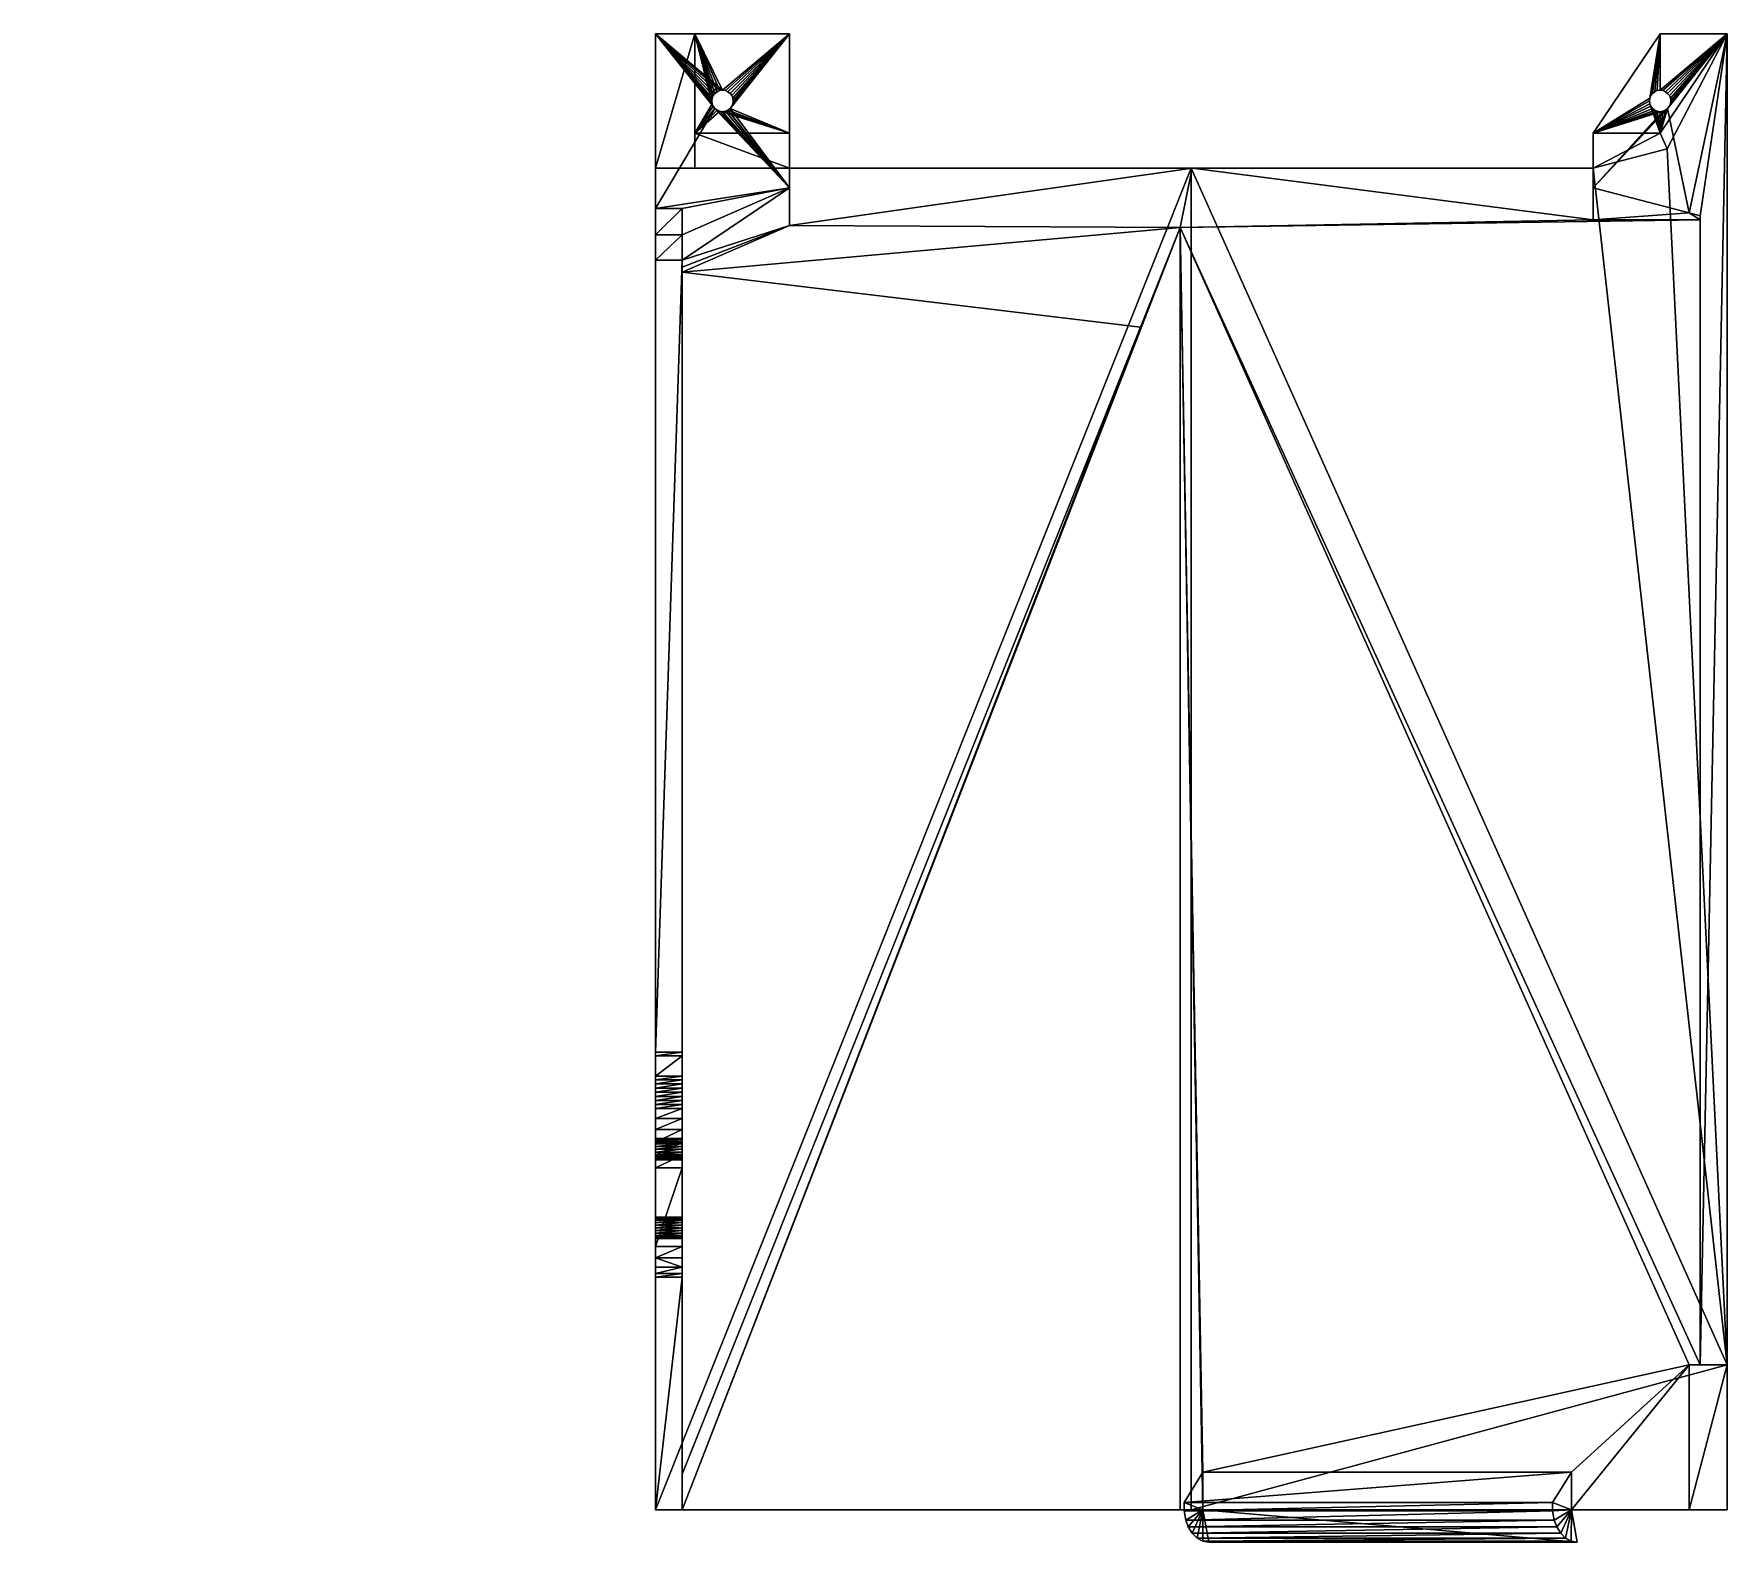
# Model space of a CAD drawing. Header units: millimetres. Extents: x -38752 to -34801, y 260924 to 263752.
# Drawn here: x -38751.9 to -38436.3, y 261888.1 to 262169 of the extents above; entities that cross this region are included whole.
import ezdxf

# ---------------------------------------------------------------- set-up
doc = ezdxf.new("R2010")
doc.units = ezdxf.units.MM
doc.layers.get('0').update_dxf_attribs({"lineweight": 9})
doc.layers.add('0.05', color=2, linetype='Continuous', lineweight=5)
doc.layers.add('0.09', color=1, linetype='Continuous', lineweight=9)
doc.styles.get("Standard").update_dxf_attribs({"font": 'arial.ttf'})

msp = doc.modelspace()

# ---------------------------------------------------------------- texts
at = {"layer": '0.05', "extrusion": (-1.9806e-16, 1, -1.02096e-47), "insert": (-38695.95, 262144.05, 85.19), "char_height": 20, "attachment_point": 1, "text_direction": (-1, 0, 0)}
msp.add_mtext_dynamic_manual_height_columns('TOP\\Pview', width=129.5773, gutter_width=12.5, heights=[0], dxfattribs=at)

# ---------------------------------------------------------------- linework, layer by layer
at = {"extrusion": (2.49184e-13, 1, -4.44089e-16)}
for p, q in [((-38636.06, 262136.53), (-38636.06, 262169.05)), ((-38611.06, 262169.05), (-38636.06, 262169.05)), ((-38636.06, 262169.05, 4), (-38636.06, 262169.05)), ((-38628.71, 262169.05, 4), (-38636.06, 262169.05, 4)), ((-38636.06, 262144.05, 4), (-38636.06, 262169.05, 4)), ((-38611.06, 262169.05, 5), (-38628.71, 262169.05, 5)), ((-38628.71, 262144.05, 4), (-38628.71, 262169.05, 4)), ((-38628.71, 262169.05, 5), (-38628.71, 262169.05, 4)), ((-38628.71, 262150.55, 5), (-38628.71, 262169.05, 5)), ((-38611.06, 262169.05, 5), (-38611.06, 262169.05)), ((-38611.06, 262140.35), (-38611.06, 262169.05)), ((-38611.06, 262150.55, 5), (-38611.06, 262169.05, 5)), ((-38461.34, 262150.55, 5), (-38448.84, 262169.05, 5)), ((-38461.34, 262150.55), (-38448.84, 262169.05)), ((-38436.34, 262169.05, 5), (-38448.84, 262169.05, 5)), ((-38436.34, 262169.05), (-38448.84, 262169.05)), ((-38448.84, 262169.05, 5), (-38448.84, 262169.05)), ((-38448.84, 262150.55, 5), (-38436.34, 262169.05, 5)), ((-38447.5, 262147.65, 16.15), (-38436.34, 262169.05, 5)), ((-38436.34, 262169.05, 5), (-38436.34, 261921.07, 5)), ((-38436.34, 262169.05), (-38436.34, 261921.07)), ((-38436.34, 262169.05, 5), (-38436.34, 262169.05)), ((-38624.97, 262157.96, 5), (-38624.97, 262157.96)), ((-38624.56, 262158.28, 5), (-38624.56, 262158.28)), ((-38624.08, 262158.48, 5), (-38624.08, 262158.48)), ((-38623.56, 262158.55, 5), (-38623.56, 262158.55)), ((-38623.04, 262158.48, 5), (-38623.04, 262158.48)), ((-38622.56, 262158.28, 5), (-38622.56, 262158.28)), ((-38622.14, 262157.96, 5), (-38622.14, 262157.96)), ((-38450.26, 262157.96, 5), (-38450.26, 262157.96)), ((-38449.84, 262158.28, 5), (-38449.84, 262158.28)), ((-38449.36, 262158.48, 5), (-38449.36, 262158.48)), ((-38448.84, 262158.55, 5), (-38448.84, 262158.55)), ((-38448.33, 262158.48, 5), (-38448.33, 262158.48)), ((-38447.84, 262158.28, 5), (-38447.84, 262158.28)), ((-38447.43, 262157.96, 5), (-38447.43, 262157.96)), ((-38625.56, 262156.55, 5), (-38625.56, 262156.55)), ((-38625.49, 262157.07, 5), (-38625.49, 262157.07)), ((-38625.49, 262156.03, 5), (-38625.49, 262156.03)), ((-38625.29, 262157.55, 5), (-38625.29, 262157.55)), ((-38625.29, 262155.55, 5), (-38625.29, 262155.55)), ((-38624.97, 262155.13, 5), (-38624.97, 262155.13)), ((-38624.56, 262154.82, 5), (-38624.56, 262154.82)), ((-38624.08, 262154.62, 5), (-38624.08, 262154.62)), ((-38623.04, 262154.62, 5), (-38623.04, 262154.62)), ((-38622.56, 262154.82, 5), (-38622.56, 262154.82)), ((-38622.14, 262155.13, 5), (-38622.14, 262155.13)), ((-38621.83, 262157.55, 5), (-38621.83, 262157.55)), ((-38621.83, 262155.55, 5), (-38621.83, 262155.55)), ((-38621.63, 262157.07, 5), (-38621.63, 262157.07)), ((-38621.63, 262156.03, 5), (-38621.63, 262156.03)), ((-38621.56, 262156.55, 5), (-38621.56, 262156.55)), ((-38450.84, 262156.55, 5), (-38450.84, 262156.55)), ((-38450.78, 262157.07, 5), (-38450.78, 262157.07)), ((-38450.78, 262156.03, 5), (-38450.78, 262156.03)), ((-38450.58, 262157.55, 5), (-38450.58, 262157.55)), ((-38450.58, 262155.55, 5), (-38450.58, 262155.55)), ((-38450.26, 262155.13, 5), (-38450.26, 262155.13)), ((-38449.84, 262154.82, 5), (-38449.84, 262154.82)), ((-38449.36, 262154.62, 5), (-38449.36, 262154.62)), ((-38448.33, 262154.62, 5), (-38448.33, 262154.62)), ((-38447.84, 262154.82, 5), (-38447.84, 262154.82)), ((-38447.43, 262155.13, 5), (-38447.43, 262155.13)), ((-38447.11, 262157.55, 5), (-38447.11, 262157.55)), ((-38447.11, 262155.55, 5), (-38447.11, 262155.55)), ((-38446.91, 262157.07, 5), (-38446.91, 262157.07)), ((-38446.91, 262156.03, 5), (-38446.91, 262156.03)), ((-38446.84, 262156.55, 5), (-38446.84, 262156.55)), ((-38623.56, 262154.55, 5), (-38623.56, 262154.55)), ((-38448.84, 262154.55, 5), (-38448.84, 262154.55)), ((-38628.71, 262144.05, 5), (-38628.71, 262150.55, 5)), ((-38611.06, 262150.55, 5), (-38628.71, 262150.55, 5)), ((-38611.06, 262144.05, 22.65), (-38628.71, 262150.55, 5)), ((-38611.06, 262144.05, 22.65), (-38611.06, 262150.55, 5)), ((-38461.34, 262150.55, 5), (-38461.34, 262150.55)), ((-38461.34, 262150.55), (-38461.34, 262140.35)), ((-38461.34, 262150.55, 5), (-38461.34, 262144.05, 30)), ((-38448.84, 262150.55, 5), (-38461.34, 262150.55, 5)), ((-38447.5, 262147.65, 16.15), (-38448.84, 262150.55, 5)), ((-38461.34, 262144.05, 30), (-38447.5, 262147.65, 16.15)), ((-38536.2, 262144.05, 104.86), (-38636.06, 261894.07, 104.86)), ((-38536.2, 262144.05, 104.86), (-38636.06, 262144.05, 5)), ((-38636.06, 261894.07, 104.86), (-38636.06, 262144.05, 5)), ((-38628.71, 262144.05, 4), (-38636.06, 262144.05, 4)), ((-38636.06, 262144.05, 5), (-38636.06, 262144.05, 4)), ((-38628.71, 262144.05, 5), (-38611.06, 262144.05, 22.65)), ((-38628.71, 262144.05, 5), (-38628.71, 262144.05, 4)), ((-38611.06, 262144.05, 22.65), (-38536.06, 262144.05, 97.65)), ((-38611.06, 262133.35, 26.93), (-38611.06, 262144.05, 22.65)), ((-38538.27, 262132.99, 99.86), (-38536.06, 262144.05, 97.65)), ((-38536.2, 262144.05, 104.86), (-38536.2, 261894.07, 104.86)), ((-38536.2, 262144.05, 104.86), (-38532.67, 262144.05, 101.32)), ((-38536.06, 262144.05, 97.65), (-38461.34, 262144.05, 22.93)), ((-38532.67, 262144.05, 101.32), (-38462.76, 262144.05, 31.41)), ((-38462.76, 262144.05, 31.41), (-38461.34, 262144.05, 30)), ((-38461.34, 262144.05, 22.93), (-38461.34, 262134.39, 22.93)), ((-38461.34, 262144.05, 22.93), (-38461.34, 262144.05, 30)), ((-38631.06, 262136.53), (-38611.06, 262140.35)), ((-38631.06, 262131.61, 0.44), (-38611.06, 262140.35)), ((-38631.06, 262126.89, 1.85), (-38611.06, 262140.35)), ((-38611.06, 262133.35, 26.93), (-38611.06, 262140.35)), ((-38461.34, 262140.35), (-38461.34, 262134.39, 22.93)), ((-38461.34, 262140.35), (-38443.42, 262135.69)), ((-38636.06, 262131.61, 0.44), (-38636.06, 262136.53)), ((-38636.06, 262136.53), (-38631.06, 262136.53)), ((-38631.06, 262131.61, 0.44), (-38631.06, 262136.53)), ((-38443.42, 262135.69), (-38441.34, 262135.15)), ((-38631.06, 262124.67, 10.39), (-38611.06, 262133.35, 26.93)), ((-38545.68, 262114.43, 99.86), (-38538.27, 262132.99, 99.86)), ((-38538.27, 262132.99, 99.86), (-38538.27, 261894.07, 99.86)), ((-38461.34, 262134.39, 22.93), (-38441.34, 262134.39, 2.93)), ((-38441.34, 261921.07), (-38441.34, 262135.15)), ((-38441.34, 262134.39, 2.93), (-38441.34, 262135.15)), ((-38441.34, 261921.07, 2.93), (-38441.34, 262134.39, 2.93)), ((-38636.06, 262131.61, 0.44), (-38636.06, 262126.89, 1.85)), ((-38636.06, 262131.61, 0.44), (-38631.06, 262131.61, 0.44)), ((-38631.06, 262131.61, 0.44), (-38631.06, 262126.89, 1.85)), ((-38636.06, 262126.89, 1.85), (-38636.06, 261979.37, 60.78)), ((-38636.06, 262126.89, 1.85), (-38631.06, 262126.89, 1.85)), ((-38631.06, 261979.37, 60.78), (-38631.06, 262126.89, 1.85)), ((-38631.06, 262125.59, 6.85), (-38631.06, 262126.89, 1.85)), ((-38631.06, 262125.59, 6.85), (-38631.06, 262124.67, 10.39)), ((-38631.06, 262124.67, 10.39), (-38631.06, 261900.71, 99.86)), ((-38631.06, 261900.71, 99.86), (-38545.68, 262114.43, 99.86)), ((-38636.06, 261979.37, 60.78), (-38631.06, 261979.37, 60.78)), ((-38636.06, 261978.64, 61.04), (-38636.06, 261979.37, 60.78)), ((-38636.06, 261974.9, 62.46), (-38636.06, 261978.64, 61.04)), ((-38636.06, 261978.64, 61.04), (-38631.06, 261978.64, 61.04)), ((-38631.06, 261974.9, 62.46), (-38631.06, 261978.64, 61.04)), ((-38636.06, 261974.9, 62.46), (-38631.06, 261974.9, 62.46)), ((-38636.06, 261974.17, 62.71), (-38631.06, 261974.17, 62.71)), ((-38636.06, 261973.42, 62.9), (-38631.06, 261973.42, 62.9)), ((-38636.06, 261972.65, 63.01), (-38631.06, 261972.65, 63.01)), ((-38636.06, 261971.88, 63.06), (-38631.06, 261971.88, 63.06)), ((-38636.06, 261971.11, 63.03), (-38631.06, 261971.11, 63.03)), ((-38636.06, 261970.34, 62.93), (-38631.06, 261970.34, 62.93)), ((-38636.06, 261969.59, 62.76), (-38631.06, 261969.59, 62.76)), ((-38636.06, 261968.85, 62.52), (-38631.06, 261968.85, 62.52)), ((-38636.06, 261967, 60.72), (-38636.06, 261968.85, 62.52)), ((-38631.06, 261968.85, 62.52), (-38631.06, 261967, 60.72)), ((-38636.06, 261967, 60.72), (-38631.06, 261967, 60.72)), ((-38636.06, 261964.92, 59.48), (-38631.06, 261964.92, 59.48)), ((-38636.06, 261963.26, 68.02), (-38631.06, 261963.26, 68.02)), ((-38636.06, 261963.19, 68.54), (-38631.06, 261963.19, 68.54)), ((-38636.06, 261963.19, 67.5), (-38631.06, 261963.19, 67.5)), ((-38636.06, 261963.17, 68.59), (-38631.06, 261963.17, 68.59)), ((-38636.06, 261963.1, 67.28), (-38631.06, 261963.1, 67.28)), ((-38636.06, 261962.99, 69.02), (-38631.06, 261962.99, 69.02)), ((-38636.06, 261962.99, 67.02), (-38631.06, 261962.99, 67.02)), ((-38636.06, 261962.67, 69.43), (-38631.06, 261962.67, 69.43)), ((-38636.06, 261962.67, 66.6), (-38631.06, 261962.67, 66.6)), ((-38636.06, 261962.58, 58.83), (-38631.06, 261962.58, 58.83)), ((-38636.06, 261962.26, 69.75), (-38631.06, 261962.26, 69.75)), ((-38636.06, 261962.26, 66.29), (-38631.06, 261962.26, 66.29)), ((-38636.06, 261961.77, 69.95), (-38631.06, 261961.77, 69.95)), ((-38636.06, 261961.77, 66.09), (-38631.06, 261961.77, 66.09)), ((-38636.06, 261961.26, 70.02), (-38631.06, 261961.26, 70.02)), ((-38636.06, 261961.26, 66.02), (-38631.06, 261961.26, 66.02)), ((-38636.06, 261960.74, 69.95), (-38631.06, 261960.74, 69.95)), ((-38636.06, 261960.74, 66.09), (-38631.06, 261960.74, 66.09)), ((-38636.06, 261960.26, 69.75), (-38631.06, 261960.26, 69.75)), ((-38636.06, 261960.26, 66.29), (-38631.06, 261960.26, 66.29)), ((-38636.06, 261960.16, 58.8), (-38631.06, 261960.16, 58.8)), ((-38636.06, 261959.84, 69.43), (-38631.06, 261959.84, 69.43)), ((-38636.06, 261959.84, 66.6), (-38631.06, 261959.84, 66.6)), ((-38636.06, 261959.52, 69.02), (-38631.06, 261959.52, 69.02)), ((-38636.06, 261959.52, 67.02), (-38631.06, 261959.52, 67.02)), ((-38636.06, 261959.41, 68.75), (-38631.06, 261959.41, 68.75)), ((-38636.06, 261959.35, 67.45), (-38631.06, 261959.35, 67.45)), ((-38636.06, 261959.32, 68.54), (-38631.06, 261959.32, 68.54)), ((-38636.06, 261959.32, 67.5), (-38631.06, 261959.32, 67.5)), ((-38636.06, 261959.26, 68.02), (-38631.06, 261959.26, 68.02)), ((-38636.06, 261957.81, 59.39), (-38636.06, 261943.17, 65.24)), ((-38636.06, 261957.81, 59.39), (-38631.06, 261957.81, 59.39)), ((-38631.06, 261957.81, 59.39), (-38631.06, 261943.17, 65.24)), ((-38636.06, 261948.62, 73.86), (-38631.06, 261948.62, 73.86)), ((-38636.06, 261948.55, 74.38), (-38631.06, 261948.55, 74.38)), ((-38636.06, 261948.55, 73.35), (-38631.06, 261948.55, 73.35)), ((-38636.06, 261948.53, 74.44), (-38631.06, 261948.53, 74.44)), ((-38636.06, 261948.46, 73.13), (-38631.06, 261948.46, 73.13)), ((-38636.06, 261948.35, 74.86), (-38631.06, 261948.35, 74.86)), ((-38636.06, 261948.35, 72.86), (-38631.06, 261948.35, 72.86)), ((-38636.06, 261948.03, 75.28), (-38631.06, 261948.03, 75.28)), ((-38636.06, 261948.03, 72.45), (-38631.06, 261948.03, 72.45)), ((-38636.06, 261947.62, 75.6), (-38631.06, 261947.62, 75.6)), ((-38636.06, 261947.62, 72.13), (-38631.06, 261947.62, 72.13)), ((-38636.06, 261947.14, 75.8), (-38631.06, 261947.14, 75.8)), ((-38636.06, 261947.14, 71.93), (-38631.06, 261947.14, 71.93)), ((-38636.06, 261946.62, 75.86), (-38631.06, 261946.62, 75.86)), ((-38636.06, 261946.62, 71.86), (-38631.06, 261946.62, 71.86)), ((-38636.06, 261946.1, 75.8), (-38631.06, 261946.1, 75.8)), ((-38636.06, 261946.1, 71.93), (-38631.06, 261946.1, 71.93)), ((-38636.06, 261945.62, 75.6), (-38631.06, 261945.62, 75.6)), ((-38636.06, 261945.62, 72.13), (-38631.06, 261945.62, 72.13)), ((-38636.06, 261945.21, 75.28), (-38631.06, 261945.21, 75.28)), ((-38636.06, 261945.21, 72.45), (-38631.06, 261945.21, 72.45)), ((-38636.06, 261944.89, 74.86), (-38631.06, 261944.89, 74.86)), ((-38636.06, 261944.89, 72.86), (-38631.06, 261944.89, 72.86)), ((-38636.06, 261944.78, 74.6), (-38631.06, 261944.78, 74.6)), ((-38636.06, 261944.71, 73.29), (-38631.06, 261944.71, 73.29)), ((-38636.06, 261944.69, 74.38), (-38631.06, 261944.69, 74.38)), ((-38636.06, 261944.69, 73.35), (-38631.06, 261944.69, 73.35)), ((-38636.06, 261944.62, 73.86), (-38631.06, 261944.62, 73.86)), ((-38636.06, 261943.17, 65.24), (-38631.06, 261943.17, 65.24)), ((-38636.06, 261941.06, 66.43), (-38631.06, 261941.06, 66.43)), ((-38636.06, 261939.32, 68.12), (-38631.06, 261939.32, 68.12)), ((-38636.06, 261938.09, 70.2), (-38631.06, 261938.09, 70.2)), ((-38636.06, 261937.43, 72.54), (-38631.06, 261937.43, 72.54)), ((-38636.06, 261937.41, 73.86), (-38636.06, 261937.41, 82.54)), ((-38636.06, 261937.41, 82.54), (-38636.06, 261894.07, 99.86)), ((-38636.06, 261937.41, 82.54), (-38631.06, 261937.41, 82.54)), ((-38636.06, 261937.41, 73.86), (-38631.06, 261937.41, 73.86)), ((-38631.06, 261937.41, 82.54), (-38631.06, 261894.07, 99.86)), ((-38631.06, 261937.41, 73.86), (-38631.06, 261937.41, 82.54)), ((-38443.42, 261921.07, 5), (-38443.42, 261894.07, 5)), ((-38443.42, 261921.07, 5), (-38441.34, 261921.07, 2.93)), ((-38436.34, 261921.07, 5), (-38443.42, 261921.07, 5)), ((-38441.34, 261921.07, 2.93), (-38441.34, 261921.07)), ((-38436.34, 261921.07), (-38441.34, 261921.07)), ((-38436.34, 261894.07, 5), (-38436.34, 261921.07, 5)), ((-38436.34, 261921.07), (-38436.34, 261921.07, 5)), ((-38631.06, 261900.71, 99.86), (-38631.06, 261894.07, 99.86)), ((-38534.03, 261901.07, 95.61), (-38537.55, 261895.47, 92.1)), ((-38534.03, 261901.07, 95.61), (-38534.03, 261894.07, 95.61)), ((-38534.03, 261901.07, 95.61), (-38465.37, 261901.07, 26.96)), ((-38465.37, 261901.07, 26.96), (-38468.89, 261895.47, 23.44)), ((-38465.37, 261894.07, 26.96), (-38465.37, 261901.07, 26.96)), ((-38536.2, 261894.07, 104.86), (-38636.06, 261894.07, 104.86)), ((-38636.06, 261894.07, 104.86), (-38636.06, 261894.07, 99.86)), ((-38631.06, 261894.07, 99.86), (-38636.06, 261894.07, 99.86)), ((-38538.27, 261894.07, 99.86), (-38631.06, 261894.07, 99.86)), ((-38538.27, 261894.07, 99.86), (-38534.03, 261894.07, 95.61)), ((-38537.55, 261895.47, 92.1), (-38468.89, 261895.47, 23.44)), ((-38537.55, 261895.47, 92.1), (-38537.55, 261893.88, 92.09)), ((-38537.55, 261893.88, 92.09), (-38537.22, 261892.16, 92.43)), ((-38537.55, 261893.88, 92.09), (-38468.89, 261893.88, 23.44)), ((-38536.2, 261894.07, 104.86), (-38436.34, 261894.07, 5)), ((-38532.93, 261888.07, 96.71), (-38534.03, 261894.07, 95.61)), ((-38534.03, 261894.07, 95.61), (-38465.37, 261894.07, 26.96)), ((-38468.89, 261895.47, 23.44), (-38468.89, 261893.88, 23.44)), ((-38468.89, 261893.88, 23.44), (-38468.56, 261892.16, 23.77)), ((-38465.37, 261894.07, 26.96), (-38443.42, 261894.07, 5)), ((-38464.27, 261888.07, 28.05), (-38465.37, 261894.07, 26.96)), ((-38436.34, 261894.07, 5), (-38443.42, 261894.07, 5)), ((-38537.22, 261892.16, 92.43), (-38468.56, 261892.16, 23.77)), ((-38536.76, 261890.93, 92.88), (-38468.1, 261890.93, 24.22)), ((-38536.02, 261889.74, 93.62), (-38467.36, 261889.74, 24.96)), ((-38535.1, 261888.83, 94.55), (-38466.44, 261888.83, 25.89)), ((-38534.05, 261888.26, 95.6), (-38465.39, 261888.26, 26.94)), ((-38464.27, 261888.07, 28.05), (-38532.93, 261888.07, 96.71))]:
    msp.add_line(p, q, dxfattribs=at)
for points in [[(-38622.56, 262158.28, 5), (-38622.14, 262157.96, 5), (-38621.83, 262157.55, 5), (-38621.63, 262157.07, 5), (-38621.56, 262156.55, 5), (-38621.63, 262156.03, 5), (-38621.83, 262155.55, 5), (-38622.14, 262155.13, 5), (-38622.56, 262154.82, 5), (-38623.04, 262154.62, 5), (-38623.56, 262154.55, 5), (-38624.08, 262154.62, 5), (-38624.56, 262154.82, 5), (-38624.97, 262155.13, 5), (-38625.29, 262155.55, 5), (-38625.49, 262156.03, 5), (-38625.56, 262156.55, 5), (-38625.49, 262157.07, 5), (-38625.29, 262157.55, 5), (-38624.97, 262157.96, 5), (-38624.56, 262158.28, 5), (-38624.08, 262158.48, 5), (-38623.56, 262158.55, 5), (-38623.04, 262158.48, 5), (-38622.56, 262158.28, 5)], [(-38624.97, 262157.96, 0), (-38624.56, 262158.28, 0), (-38624.08, 262158.48, 0), (-38623.56, 262158.55, 0), (-38623.04, 262158.48, 0), (-38622.56, 262158.28, 0), (-38622.14, 262157.96, 0), (-38621.83, 262157.55, 0), (-38621.63, 262157.07, 0), (-38621.56, 262156.55, 0), (-38621.63, 262156.03, 0), (-38621.83, 262155.55, 0), (-38622.14, 262155.13, 0), (-38622.56, 262154.82, 0), (-38623.04, 262154.62, 0), (-38623.44, 262154.56, 0), (-38623.56, 262154.55, 0), (-38624.08, 262154.62, 0), (-38624.56, 262154.82, 0), (-38624.97, 262155.13, 0), (-38625.29, 262155.55, 0), (-38625.49, 262156.03, 0), (-38625.56, 262156.55, 0), (-38625.51, 262156.93, 0), (-38625.49, 262157.07, 0), (-38625.29, 262157.55, 0), (-38624.97, 262157.96, 0)], [(-38450.84, 262156.55, 5), (-38450.78, 262157.07, 5), (-38450.58, 262157.55, 5), (-38450.26, 262157.96, 5), (-38449.84, 262158.28, 5), (-38449.36, 262158.48, 5), (-38448.84, 262158.55, 5), (-38448.33, 262158.48, 5), (-38447.84, 262158.28, 5), (-38447.43, 262157.96, 5), (-38447.11, 262157.55, 5), (-38446.91, 262157.07, 5), (-38446.84, 262156.55, 5), (-38446.91, 262156.03, 5), (-38447.11, 262155.55, 5), (-38447.43, 262155.13, 5), (-38447.84, 262154.82, 5), (-38448.33, 262154.62, 5), (-38448.84, 262154.55, 5), (-38449.36, 262154.62, 5), (-38449.84, 262154.82, 5), (-38450.26, 262155.13, 5), (-38450.58, 262155.55, 5), (-38450.78, 262156.03, 5), (-38450.84, 262156.55, 5)], [(-38450.26, 262157.96, 0), (-38449.84, 262158.28, 0), (-38449.36, 262158.48, 0), (-38448.84, 262158.55, 0), (-38448.33, 262158.48, 0), (-38447.84, 262158.28, 0), (-38447.43, 262157.96, 0), (-38447.11, 262157.55, 0), (-38446.91, 262157.07, 0), (-38446.84, 262156.55, 0), (-38446.91, 262156.03, 0), (-38447.11, 262155.55, 0), (-38447.43, 262155.13, 0), (-38447.84, 262154.82, 0), (-38448.33, 262154.62, 0), (-38448.84, 262154.55, 0), (-38449.36, 262154.62, 0), (-38449.84, 262154.82, 0), (-38450.26, 262155.13, 0), (-38450.58, 262155.55, 0), (-38450.78, 262156.03, 0), (-38450.84, 262156.55, 0), (-38450.78, 262157.07, 0), (-38450.58, 262157.55, 0), (-38450.26, 262157.96, 0)], [(-38631.06, 261979.37, 60.78), (-38631.06, 261978.64, 61.04)], [(-38636.06, 261974.9, 62.46), (-38636.06, 261974.17, 62.71), (-38636.06, 261973.42, 62.9), (-38636.06, 261972.65, 63.01), (-38636.06, 261971.88, 63.06), (-38636.06, 261971.11, 63.03), (-38636.06, 261970.34, 62.93), (-38636.06, 261969.59, 62.76), (-38636.06, 261968.85, 62.52)], [(-38631.06, 261974.9, 62.46), (-38631.06, 261974.17, 62.71), (-38631.06, 261973.42, 62.9), (-38631.06, 261972.65, 63.01), (-38631.06, 261971.88, 63.06), (-38631.06, 261971.11, 63.03), (-38631.06, 261970.34, 62.93), (-38631.06, 261969.59, 62.76), (-38631.06, 261968.85, 62.52)], [(-38636.06, 261967, 60.72), (-38636.06, 261964.92, 59.48), (-38636.06, 261962.58, 58.83), (-38636.06, 261960.16, 58.8), (-38636.06, 261957.81, 59.39)], [(-38631.06, 261967, 60.72), (-38631.06, 261964.92, 59.48), (-38631.06, 261962.58, 58.83), (-38631.06, 261960.16, 58.8), (-38631.06, 261957.81, 59.39)], [(-38636.06, 261959.52, 67.02), (-38636.06, 261959.35, 67.45), (-38636.06, 261959.32, 67.5), (-38636.06, 261959.26, 68.02), (-38636.06, 261959.32, 68.54), (-38636.06, 261959.41, 68.75), (-38636.06, 261959.52, 69.02), (-38636.06, 261959.84, 69.43), (-38636.06, 261960.26, 69.75), (-38636.06, 261960.74, 69.95), (-38636.06, 261961.26, 70.02), (-38636.06, 261961.77, 69.95), (-38636.06, 261962.26, 69.75), (-38636.06, 261962.67, 69.43), (-38636.06, 261962.99, 69.02), (-38636.06, 261963.17, 68.59), (-38636.06, 261963.19, 68.54), (-38636.06, 261963.26, 68.02), (-38636.06, 261963.19, 67.5), (-38636.06, 261963.1, 67.28), (-38636.06, 261962.99, 67.02), (-38636.06, 261962.67, 66.6), (-38636.06, 261962.26, 66.29), (-38636.06, 261961.77, 66.09), (-38636.06, 261961.26, 66.02), (-38636.06, 261960.74, 66.09), (-38636.06, 261960.26, 66.29), (-38636.06, 261959.84, 66.6), (-38636.06, 261959.52, 67.02)], [(-38631.06, 261962.26, 69.75), (-38631.06, 261962.67, 69.43), (-38631.06, 261962.99, 69.02), (-38631.06, 261963.17, 68.59), (-38631.06, 261963.19, 68.54), (-38631.06, 261963.26, 68.02), (-38631.06, 261963.19, 67.5), (-38631.06, 261963.1, 67.28), (-38631.06, 261962.99, 67.02), (-38631.06, 261962.67, 66.6), (-38631.06, 261962.26, 66.29), (-38631.06, 261961.77, 66.09), (-38631.06, 261961.26, 66.02), (-38631.06, 261960.74, 66.09), (-38631.06, 261960.26, 66.29), (-38631.06, 261959.84, 66.6), (-38631.06, 261959.52, 67.02), (-38631.06, 261959.35, 67.45), (-38631.06, 261959.32, 67.5), (-38631.06, 261959.26, 68.02), (-38631.06, 261959.32, 68.54), (-38631.06, 261959.41, 68.75), (-38631.06, 261959.52, 69.02), (-38631.06, 261959.84, 69.43), (-38631.06, 261960.26, 69.75), (-38631.06, 261960.74, 69.95), (-38631.06, 261961.26, 70.02), (-38631.06, 261961.77, 69.95), (-38631.06, 261962.26, 69.75)], [(-38636.06, 261945.21, 72.45), (-38636.06, 261944.89, 72.86), (-38636.06, 261944.71, 73.29), (-38636.06, 261944.69, 73.35), (-38636.06, 261944.62, 73.86), (-38636.06, 261944.69, 74.38), (-38636.06, 261944.78, 74.6), (-38636.06, 261944.89, 74.86), (-38636.06, 261945.21, 75.28), (-38636.06, 261945.62, 75.6), (-38636.06, 261946.1, 75.8), (-38636.06, 261946.62, 75.86), (-38636.06, 261947.14, 75.8), (-38636.06, 261947.62, 75.6), (-38636.06, 261948.03, 75.28), (-38636.06, 261948.35, 74.86), (-38636.06, 261948.53, 74.44), (-38636.06, 261948.55, 74.38), (-38636.06, 261948.62, 73.86), (-38636.06, 261948.55, 73.35), (-38636.06, 261948.46, 73.13), (-38636.06, 261948.35, 72.86), (-38636.06, 261948.03, 72.45), (-38636.06, 261947.62, 72.13), (-38636.06, 261947.14, 71.93), (-38636.06, 261946.62, 71.86), (-38636.06, 261946.1, 71.93), (-38636.06, 261945.62, 72.13), (-38636.06, 261945.21, 72.45)], [(-38631.06, 261946.1, 71.93), (-38631.06, 261945.62, 72.13), (-38631.06, 261945.21, 72.45), (-38631.06, 261944.89, 72.86), (-38631.06, 261944.71, 73.29), (-38631.06, 261944.69, 73.35), (-38631.06, 261944.62, 73.86), (-38631.06, 261944.69, 74.38), (-38631.06, 261944.78, 74.6), (-38631.06, 261944.89, 74.86), (-38631.06, 261945.21, 75.28), (-38631.06, 261945.62, 75.6), (-38631.06, 261946.1, 75.8), (-38631.06, 261946.62, 75.86), (-38631.06, 261947.14, 75.8), (-38631.06, 261947.62, 75.6), (-38631.06, 261948.03, 75.28), (-38631.06, 261948.35, 74.86), (-38631.06, 261948.53, 74.44), (-38631.06, 261948.55, 74.38), (-38631.06, 261948.62, 73.86), (-38631.06, 261948.55, 73.35), (-38631.06, 261948.46, 73.13), (-38631.06, 261948.35, 72.86), (-38631.06, 261948.03, 72.45), (-38631.06, 261947.62, 72.13), (-38631.06, 261947.14, 71.93), (-38631.06, 261946.62, 71.86), (-38631.06, 261946.1, 71.93)], [(-38636.06, 261943.17, 65.24), (-38636.06, 261941.06, 66.43)], [(-38636.06, 261941.06, 66.43), (-38636.06, 261939.32, 68.12)], [(-38631.06, 261943.17, 65.24), (-38631.06, 261941.06, 66.43)], [(-38631.06, 261941.06, 66.43), (-38631.06, 261939.32, 68.12)], [(-38636.06, 261939.32, 68.12), (-38636.06, 261938.09, 70.2)], [(-38636.06, 261938.09, 70.2), (-38636.06, 261937.43, 72.54)], [(-38636.06, 261937.43, 72.54), (-38636.06, 261937.41, 73.86)], [(-38631.06, 261939.32, 68.12), (-38631.06, 261938.09, 70.2)], [(-38631.06, 261938.09, 70.2), (-38631.06, 261937.43, 72.54)], [(-38631.06, 261937.43, 72.54), (-38631.06, 261937.41, 73.86)], [(-38537.22, 261892.16, 92.43), (-38536.76, 261890.93, 92.88), (-38536.02, 261889.74, 93.62), (-38535.1, 261888.83, 94.55), (-38534.05, 261888.26, 95.6), (-38532.93, 261888.07, 96.71)], [(-38468.56, 261892.16, 23.77), (-38468.1, 261890.93, 24.22), (-38467.36, 261889.74, 24.96), (-38466.44, 261888.83, 25.89), (-38465.39, 261888.26, 26.94), (-38464.27, 261888.07, 28.05)]]:
    msp.add_polyline3d(points)

msp.set_redraw_order([(e.dxf.handle, doc.entitydb.next_handle()) for e in msp.query("TEXT MTEXT ATTDEF DIMENSION ARC_DIMENSION")])  # texts and dimensions are drawn at this point

# ---------------------------------------------------------------- meshes
at = {"layer": '0.09'}
mesh = msp.add_polyface(dxfattribs=at)
corners = [(-38628.71, 262169.05, 5), (-38611.06, 262169.05), (-38611.06, 262169.05, 5), (-38628.71, 262169.05, 4), (-38636.06, 262169.05), (-38636.06, 262169.05, 4)]
mesh.append_faces([[corners[k] for k in face] for face in [(0, 1, 2), (4, 3, 5)]], dxfattribs={"vtx0": -1})
mesh.append_faces([[corners[k] for k in face] for face in [(1, 3, 4)]], dxfattribs={"vtx0": -1, "vtx1": -1})
mesh.append_faces([[corners[k] for k in face] for face in [(1, 0, 3)]], dxfattribs={"vtx0": -1, "vtx2": -1})
mesh = msp.add_polyface(dxfattribs=at)
corners = [(-38636.06, 262144.05, 4), (-38628.71, 262169.05, 4), (-38628.71, 262144.05, 4), (-38636.06, 262169.05, 4)]
mesh.append_faces([[corners[k] for k in face] for face in [(0, 1, 2), (1, 0, 3)]], dxfattribs={"vtx0": -1})
mesh = msp.add_polyface(dxfattribs=at)
corners = [(-38611.06, 262140.35), (-38623.04, 262154.62), (-38623.56, 262154.55), (-38622.56, 262154.82), (-38622.14, 262155.13), (-38611.06, 262169.05), (-38623.44, 262154.56), (-38621.83, 262155.55), (-38621.63, 262156.03), (-38621.56, 262156.55), (-38621.63, 262157.07), (-38621.83, 262157.55), (-38622.14, 262157.96), (-38622.56, 262158.28), (-38623.04, 262158.48), (-38623.56, 262158.55), (-38636.06, 262136.53), (-38631.06, 262136.53), (-38624.97, 262155.13), (-38636.06, 262169.05), (-38624.56, 262154.82), (-38624.08, 262154.62), (-38625.29, 262155.55), (-38625.49, 262156.03), (-38625.56, 262156.55), (-38625.51, 262156.93), (-38625.49, 262157.07), (-38625.29, 262157.55), (-38624.97, 262157.96), (-38624.56, 262158.28), (-38624.08, 262158.48)]
mesh.append_faces([[corners[k] for k in face] for face in [(2, 1, 6), (0, 16, 17)]], dxfattribs={"vtx0": -1})
mesh.append_faces([[corners[k] for k in face] for face in [(1, 0, 3), (3, 0, 4), (4, 5, 7), (7, 5, 8), (8, 5, 9), (9, 5, 10), (10, 5, 11), (11, 5, 12), (12, 5, 13), (13, 5, 14), (14, 5, 15), (16, 18, 19), (18, 0, 20), (20, 0, 21), (21, 0, 2), (19, 15, 5)]], dxfattribs={"vtx0": -1, "vtx1": -1})
mesh.append_faces([[corners[k] for k in face] for face in [(0, 1, 2), (16, 0, 18)]], dxfattribs={"vtx0": -1, "vtx1": -1, "vtx2": -1})
mesh.append_faces([[corners[k] for k in face] for face in [(4, 0, 5), (19, 18, 22), (19, 22, 23), (19, 23, 24), (19, 24, 25), (19, 25, 26), (19, 26, 27), (19, 27, 28), (19, 28, 29), (19, 29, 30), (19, 30, 15)]], dxfattribs={"vtx0": -1, "vtx2": -1})
mesh = msp.add_polyface(dxfattribs=at)
corners = [(-38636.06, 261937.41, 82.54), (-38636.06, 261946.1, 75.8), (-38636.06, 261946.62, 75.86), (-38636.06, 261937.41, 73.86), (-38636.06, 261945.62, 75.6), (-38636.06, 261945.21, 75.28), (-38636.06, 261944.89, 74.86), (-38636.06, 261944.78, 74.6), (-38636.06, 261944.69, 74.38), (-38636.06, 261944.62, 73.86), (-38636.06, 261944.69, 73.35), (-38636.06, 261937.43, 72.54), (-38636.06, 261944.71, 73.29), (-38636.06, 261944.89, 72.86), (-38636.06, 261945.21, 72.45), (-38636.06, 261938.09, 70.2), (-38636.06, 261945.62, 72.13), (-38636.06, 261946.1, 71.93), (-38636.06, 261946.62, 71.86), (-38636.06, 261939.32, 68.12), (-38636.06, 261961.26, 70.02), (-38636.06, 261960.74, 69.95), (-38636.06, 261960.26, 69.75), (-38636.06, 261959.84, 69.43), (-38636.06, 261959.52, 69.02), (-38636.06, 261959.41, 68.75), (-38636.06, 261959.32, 68.54), (-38636.06, 261959.26, 68.02), (-38636.06, 261941.06, 66.43), (-38636.06, 261959.32, 67.5), (-38636.06, 261959.35, 67.45), (-38636.06, 261959.52, 67.02), (-38636.06, 261959.84, 66.6), (-38636.06, 261960.26, 66.29), (-38636.06, 261943.17, 65.24), (-38636.06, 261960.74, 66.09), (-38636.06, 261961.26, 66.02), (-38636.06, 261971.11, 63.03), (-38636.06, 261971.88, 63.06), (-38636.06, 261970.34, 62.93), (-38636.06, 261969.59, 62.76), (-38636.06, 261957.81, 59.39), (-38636.06, 261968.85, 62.52), (-38636.06, 261967, 60.72), (-38636.06, 261964.92, 59.48), (-38636.06, 261962.58, 58.83), (-38636.06, 261960.16, 58.8), (-38636.06, 261894.07, 99.86), (-38636.06, 262144.05, 5), (-38636.06, 261894.07, 104.86), (-38636.06, 261947.14, 75.8), (-38636.06, 261947.62, 75.6), (-38636.06, 261948.03, 75.28), (-38636.06, 261948.35, 74.86), (-38636.06, 261961.77, 69.95), (-38636.06, 261948.53, 74.44), (-38636.06, 261948.55, 74.38), (-38636.06, 261948.62, 73.86), (-38636.06, 261948.55, 73.35), (-38636.06, 261948.46, 73.13), (-38636.06, 261948.35, 72.86), (-38636.06, 261948.03, 72.45), (-38636.06, 261947.62, 72.13), (-38636.06, 261947.14, 71.93), (-38636.06, 261962.26, 69.75), (-38636.06, 261962.67, 69.43), (-38636.06, 261962.99, 69.02), (-38636.06, 261963.17, 68.59), (-38636.06, 261963.19, 68.54), (-38636.06, 261963.26, 68.02), (-38636.06, 261963.19, 67.5), (-38636.06, 261963.1, 67.28), (-38636.06, 261962.99, 67.02), (-38636.06, 261974.17, 62.71), (-38636.06, 261962.67, 66.6), (-38636.06, 261962.26, 66.29), (-38636.06, 261961.77, 66.09), (-38636.06, 261973.42, 62.9), (-38636.06, 261972.65, 63.01), (-38636.06, 261974.9, 62.46), (-38636.06, 261978.64, 61.04), (-38636.06, 261979.37, 60.78), (-38636.06, 262126.89, 1.85), (-38636.06, 262144.05, 4), (-38636.06, 262169.05), (-38636.06, 262169.05, 4), (-38636.06, 262131.61, 0.44), (-38636.06, 262136.53)]
mesh.append_faces([[corners[k] for k in face] for face in [(45, 41, 46), (47, 48, 49), (83, 84, 85), (84, 86, 87)]], dxfattribs={"vtx0": -1})
mesh.append_faces([[corners[k] for k in face] for face in [(1, 3, 4), (4, 3, 5), (5, 3, 6), (6, 3, 7), (7, 3, 8), (8, 3, 9), (9, 3, 10), (10, 11, 12), (12, 11, 13), (13, 11, 14), (14, 15, 16), (16, 15, 17), (17, 15, 18), (19, 20, 15), (20, 19, 21), (21, 19, 22), (22, 19, 23), (23, 19, 24), (24, 19, 25), (25, 19, 26), (26, 19, 27), (27, 28, 29), (29, 28, 30), (30, 28, 31), (31, 28, 32), (32, 28, 33), (33, 34, 35), (35, 34, 36), (37, 34, 39), (39, 34, 40), (40, 41, 42), (42, 41, 43), (43, 41, 44), (44, 41, 45), (50, 0, 2), (54, 63, 20), (73, 36, 77), (77, 36, 78), (78, 34, 38), (48, 82, 83)]], dxfattribs={"vtx0": -1, "vtx1": -1})
mesh.append_faces([[corners[k] for k in face] for face in [(48, 0, 50), (48, 53, 54), (20, 18, 15), (48, 72, 73), (78, 36, 34), (84, 83, 82)]], dxfattribs={"vtx0": -1, "vtx1": -1, "vtx2": -1})
mesh.append_faces([[corners[k] for k in face] for face in [(0, 1, 2), (1, 0, 3), (10, 3, 11), (14, 11, 15), (27, 19, 28), (33, 28, 34), (34, 37, 38), (40, 34, 41), (48, 47, 0), (48, 50, 51), (48, 51, 52), (48, 52, 53), (54, 53, 55), (54, 55, 56), (54, 56, 57), (54, 57, 58), (54, 58, 59), (54, 59, 60), (54, 60, 61), (54, 61, 62), (54, 62, 63), (20, 63, 18), (48, 54, 64), (48, 64, 65), (48, 65, 66), (48, 66, 67), (48, 67, 68), (48, 68, 69), (48, 69, 70), (48, 70, 71), (48, 71, 72), (73, 72, 74), (73, 74, 75), (73, 75, 76), (73, 76, 36), (48, 73, 79), (48, 79, 80), (48, 80, 81), (48, 81, 82), (84, 82, 86)]], dxfattribs={"vtx0": -1, "vtx2": -1})
mesh = msp.add_polyface(dxfattribs=at)
corners = [(-38628.71, 262150.55, 5), (-38628.71, 262169.05, 4), (-38628.71, 262169.05, 5), (-38628.71, 262144.05, 5), (-38628.71, 262144.05, 4)]
mesh.append_faces([[corners[k] for k in face] for face in [(0, 1, 2), (1, 3, 4)]], dxfattribs={"vtx0": -1})
mesh.append_faces([[corners[k] for k in face] for face in [(1, 0, 3)]], dxfattribs={"vtx0": -1, "vtx2": -1})
mesh = msp.add_polyface(dxfattribs=at)
corners = [(-38628.71, 262150.55, 5), (-38624.08, 262154.62, 5), (-38611.06, 262150.55, 5), (-38624.56, 262154.82, 5), (-38624.97, 262155.13, 5), (-38625.29, 262155.55, 5), (-38625.49, 262156.03, 5), (-38628.71, 262169.05, 5), (-38623.56, 262154.55, 5), (-38625.56, 262156.55, 5), (-38625.49, 262157.07, 5), (-38625.29, 262157.55, 5), (-38624.97, 262157.96, 5), (-38624.56, 262158.28, 5), (-38624.08, 262158.48, 5), (-38623.56, 262158.55, 5), (-38611.06, 262169.05, 5), (-38622.14, 262155.13, 5), (-38622.56, 262154.82, 5), (-38623.04, 262154.62, 5), (-38621.83, 262155.55, 5), (-38621.63, 262156.03, 5), (-38621.56, 262156.55, 5), (-38621.63, 262157.07, 5), (-38621.83, 262157.55, 5), (-38622.14, 262157.96, 5), (-38622.56, 262158.28, 5), (-38623.04, 262158.48, 5)]
mesh.append_faces([[corners[k] for k in face] for face in [(0, 1, 2), (1, 0, 3), (3, 0, 4), (4, 0, 5), (5, 0, 6), (6, 7, 9), (9, 7, 10), (10, 7, 11), (11, 7, 12), (12, 7, 13), (13, 7, 14), (14, 7, 15), (2, 17, 16), (17, 2, 18), (18, 2, 19), (19, 2, 8)]], dxfattribs={"vtx0": -1, "vtx1": -1})
mesh.append_faces([[corners[k] for k in face] for face in [(6, 0, 7), (2, 1, 8), (15, 7, 16), (16, 17, 20), (16, 20, 21), (16, 21, 22), (16, 22, 23), (16, 23, 24), (16, 24, 25), (16, 25, 26), (16, 26, 27), (16, 27, 15)]], dxfattribs={"vtx0": -1, "vtx2": -1})
mesh = msp.add_polyface(dxfattribs=at)
corners = [(-38611.06, 262169.05), (-38611.06, 262150.55, 5), (-38611.06, 262169.05, 5), (-38611.06, 262144.05, 22.65), (-38611.06, 262140.35), (-38611.06, 262133.35, 26.93)]
mesh.append_faces([[corners[k] for k in face] for face in [(0, 1, 2), (3, 4, 5)]], dxfattribs={"vtx0": -1})
mesh.append_faces([[corners[k] for k in face] for face in [(4, 1, 0)]], dxfattribs={"vtx0": -1, "vtx1": -1})
mesh.append_faces([[corners[k] for k in face] for face in [(4, 3, 1)]], dxfattribs={"vtx0": -1, "vtx2": -1})
mesh = msp.add_polyface(dxfattribs=at)
corners = [(-38462.76, 262144.05, 31.41), (-38461.34, 262144.05, 30), (-38532.67, 262144.05, 101.32), (-38536.2, 261894.07, 104.86), (-38436.34, 261921.07, 5), (-38436.34, 261894.07, 5), (-38536.2, 262144.05, 104.86), (-38447.5, 262147.65, 16.15), (-38436.34, 262169.05, 5)]
mesh.append_faces([[corners[k] for k in face] for face in [(3, 4, 5), (4, 7, 8)]], dxfattribs={"vtx0": -1})
mesh.append_faces([[corners[k] for k in face] for face in [(4, 6, 1)]], dxfattribs={"vtx0": -1, "vtx1": -1, "vtx2": -1})
mesh.append_faces([[corners[k] for k in face] for face in [(4, 3, 6), (4, 1, 7), (1, 6, 2)]], dxfattribs={"vtx0": -1, "vtx2": -1})
mesh.append_faces([[corners[k] for k in face] for face in [(0, 1, 2)]], dxfattribs={"vtx1": -1})
mesh = msp.add_polyface(dxfattribs=at)
corners = [(-38436.34, 262169.05), (-38441.34, 261921.07), (-38436.34, 261921.07), (-38441.34, 262135.15), (-38443.42, 262135.69), (-38447.43, 262155.13), (-38461.34, 262140.35), (-38447.84, 262154.82), (-38448.33, 262154.62), (-38461.34, 262150.55), (-38448.84, 262154.55), (-38447.11, 262155.55), (-38446.91, 262156.03), (-38446.84, 262156.55), (-38446.91, 262157.07), (-38447.11, 262157.55), (-38447.43, 262157.96), (-38447.84, 262158.28), (-38448.33, 262158.48), (-38448.84, 262158.55), (-38450.78, 262157.07), (-38448.84, 262169.05), (-38450.84, 262156.55), (-38450.78, 262156.03), (-38450.58, 262155.55), (-38450.26, 262155.13), (-38449.84, 262154.82), (-38449.36, 262154.62), (-38450.58, 262157.55), (-38450.26, 262157.96), (-38449.84, 262158.28), (-38449.36, 262158.48)]
mesh.append_faces([[corners[k] for k in face] for face in [(0, 1, 2)]], dxfattribs={"vtx0": -1})
mesh.append_faces([[corners[k] for k in face] for face in [(1, 0, 3), (3, 0, 4), (4, 5, 6), (6, 8, 9), (5, 0, 11), (11, 0, 12), (12, 0, 13), (13, 0, 14), (14, 0, 15), (15, 0, 16), (16, 0, 17), (17, 0, 18), (18, 0, 19), (9, 20, 21), (20, 9, 22), (22, 9, 23), (23, 9, 24), (24, 9, 25), (25, 9, 26), (26, 9, 27), (27, 9, 10), (21, 19, 0)]], dxfattribs={"vtx0": -1, "vtx1": -1})
mesh.append_faces([[corners[k] for k in face] for face in [(4, 0, 5)]], dxfattribs={"vtx0": -1, "vtx1": -1, "vtx2": -1})
mesh.append_faces([[corners[k] for k in face] for face in [(6, 5, 7), (6, 7, 8), (9, 8, 10), (21, 20, 28), (21, 28, 29), (21, 29, 30), (21, 30, 31), (21, 31, 19)]], dxfattribs={"vtx0": -1, "vtx2": -1})
mesh = msp.add_polyface(dxfattribs=at)
corners = [(-38461.34, 262150.55), (-38448.84, 262169.05, 5), (-38461.34, 262150.55, 5), (-38448.84, 262169.05)]
mesh.append_faces([[corners[k] for k in face] for face in [(0, 1, 2), (1, 0, 3)]], dxfattribs={"vtx0": -1})
mesh = msp.add_polyface(dxfattribs=at)
corners = [(-38461.34, 262150.55, 5), (-38450.78, 262156.03, 5), (-38448.84, 262150.55, 5), (-38450.84, 262156.55, 5), (-38450.78, 262157.07, 5), (-38448.84, 262169.05, 5), (-38450.58, 262155.55, 5), (-38450.26, 262155.13, 5), (-38449.84, 262154.82, 5), (-38449.36, 262154.62, 5), (-38448.84, 262154.55, 5), (-38450.58, 262157.55, 5), (-38450.26, 262157.96, 5), (-38449.84, 262158.28, 5), (-38449.36, 262158.48, 5), (-38448.84, 262158.55, 5), (-38436.34, 262169.05, 5), (-38447.43, 262155.13, 5), (-38447.84, 262154.82, 5), (-38448.33, 262154.62, 5), (-38447.11, 262155.55, 5), (-38446.91, 262156.03, 5), (-38446.84, 262156.55, 5), (-38446.91, 262157.07, 5), (-38447.11, 262157.55, 5), (-38447.43, 262157.96, 5), (-38447.84, 262158.28, 5), (-38448.33, 262158.48, 5)]
mesh.append_faces([[corners[k] for k in face] for face in [(0, 1, 2), (1, 0, 3), (3, 0, 4), (4, 5, 11), (11, 5, 12), (12, 5, 13), (13, 5, 14), (14, 5, 15), (2, 17, 16), (17, 2, 18), (18, 2, 19), (19, 2, 10)]], dxfattribs={"vtx0": -1, "vtx1": -1})
mesh.append_faces([[corners[k] for k in face] for face in [(4, 0, 5), (2, 1, 6), (2, 6, 7), (2, 7, 8), (2, 8, 9), (2, 9, 10), (15, 5, 16), (16, 17, 20), (16, 20, 21), (16, 21, 22), (16, 22, 23), (16, 23, 24), (16, 24, 25), (16, 25, 26), (16, 26, 27), (16, 27, 15)]], dxfattribs={"vtx0": -1, "vtx2": -1})
mesh = msp.add_polyface(dxfattribs=at)
corners = [(-38448.84, 262169.05, 5), (-38436.34, 262169.05), (-38436.34, 262169.05, 5), (-38448.84, 262169.05)]
mesh.append_faces([[corners[k] for k in face] for face in [(0, 1, 2), (1, 0, 3)]], dxfattribs={"vtx0": -1})
mesh = msp.add_polyface(dxfattribs=at)
corners = [(-38436.34, 262169.05, 5), (-38447.5, 262147.65, 16.15), (-38448.84, 262150.55, 5)]
mesh.append_faces([[corners[k] for k in face] for face in [(0, 1, 2)]])
mesh = msp.add_polyface(dxfattribs=at)
corners = [(-38436.34, 262169.05), (-38436.34, 261921.07, 5), (-38436.34, 262169.05, 5), (-38436.34, 261921.07)]
mesh.append_faces([[corners[k] for k in face] for face in [(0, 1, 2), (1, 0, 3)]], dxfattribs={"vtx0": -1})
mesh = msp.add_polyface(dxfattribs=at)
corners = [(-38624.97, 262157.96, 5), (-38625.29, 262157.55), (-38625.29, 262157.55, 5), (-38624.97, 262157.96)]
mesh.append_faces([[corners[k] for k in face] for face in [(0, 1, 2), (1, 0, 3)]], dxfattribs={"vtx0": -1})
mesh = msp.add_polyface(dxfattribs=at)
corners = [(-38624.56, 262158.28), (-38624.97, 262157.96, 5), (-38624.56, 262158.28, 5), (-38624.97, 262157.96)]
mesh.append_faces([[corners[k] for k in face] for face in [(0, 1, 2), (1, 0, 3)]], dxfattribs={"vtx0": -1})
mesh = msp.add_polyface(dxfattribs=at)
corners = [(-38624.08, 262158.48), (-38624.56, 262158.28, 5), (-38624.08, 262158.48, 5), (-38624.56, 262158.28)]
mesh.append_faces([[corners[k] for k in face] for face in [(0, 1, 2), (1, 0, 3)]], dxfattribs={"vtx0": -1})
mesh = msp.add_polyface(dxfattribs=at)
corners = [(-38623.56, 262158.55), (-38624.08, 262158.48, 5), (-38623.56, 262158.55, 5), (-38624.08, 262158.48)]
mesh.append_faces([[corners[k] for k in face] for face in [(0, 1, 2), (1, 0, 3)]], dxfattribs={"vtx0": -1})
mesh = msp.add_polyface(dxfattribs=at)
corners = [(-38623.04, 262158.48), (-38623.56, 262158.55, 5), (-38623.04, 262158.48, 5), (-38623.56, 262158.55)]
mesh.append_faces([[corners[k] for k in face] for face in [(0, 1, 2), (1, 0, 3)]], dxfattribs={"vtx0": -1})
mesh = msp.add_polyface(dxfattribs=at)
corners = [(-38622.56, 262158.28), (-38623.04, 262158.48, 5), (-38622.56, 262158.28, 5), (-38623.04, 262158.48)]
mesh.append_faces([[corners[k] for k in face] for face in [(0, 1, 2), (1, 0, 3)]], dxfattribs={"vtx0": -1})
mesh = msp.add_polyface(dxfattribs=at)
corners = [(-38622.56, 262158.28), (-38622.14, 262157.96, 5), (-38622.14, 262157.96), (-38622.56, 262158.28, 5)]
mesh.append_faces([[corners[k] for k in face] for face in [(0, 1, 2), (1, 0, 3)]], dxfattribs={"vtx0": -1})
mesh = msp.add_polyface(dxfattribs=at)
corners = [(-38621.83, 262157.55, 5), (-38622.14, 262157.96), (-38622.14, 262157.96, 5), (-38621.83, 262157.55)]
mesh.append_faces([[corners[k] for k in face] for face in [(0, 1, 2), (1, 0, 3)]], dxfattribs={"vtx0": -1})
mesh = msp.add_polyface(dxfattribs=at)
corners = [(-38450.26, 262157.96, 5), (-38450.58, 262157.55), (-38450.58, 262157.55, 5), (-38450.26, 262157.96)]
mesh.append_faces([[corners[k] for k in face] for face in [(0, 1, 2), (1, 0, 3)]], dxfattribs={"vtx0": -1})
mesh = msp.add_polyface(dxfattribs=at)
corners = [(-38450.26, 262157.96), (-38449.84, 262158.28, 5), (-38449.84, 262158.28), (-38450.26, 262157.96, 5)]
mesh.append_faces([[corners[k] for k in face] for face in [(0, 1, 2), (1, 0, 3)]], dxfattribs={"vtx0": -1})
mesh = msp.add_polyface(dxfattribs=at)
corners = [(-38449.36, 262158.48), (-38449.84, 262158.28, 5), (-38449.36, 262158.48, 5), (-38449.84, 262158.28)]
mesh.append_faces([[corners[k] for k in face] for face in [(0, 1, 2), (1, 0, 3)]], dxfattribs={"vtx0": -1})
mesh = msp.add_polyface(dxfattribs=at)
corners = [(-38448.84, 262158.55), (-38449.36, 262158.48, 5), (-38448.84, 262158.55, 5), (-38449.36, 262158.48)]
mesh.append_faces([[corners[k] for k in face] for face in [(0, 1, 2), (1, 0, 3)]], dxfattribs={"vtx0": -1})
mesh = msp.add_polyface(dxfattribs=at)
corners = [(-38448.33, 262158.48), (-38448.84, 262158.55, 5), (-38448.33, 262158.48, 5), (-38448.84, 262158.55)]
mesh.append_faces([[corners[k] for k in face] for face in [(0, 1, 2), (1, 0, 3)]], dxfattribs={"vtx0": -1})
mesh = msp.add_polyface(dxfattribs=at)
corners = [(-38447.84, 262158.28), (-38448.33, 262158.48, 5), (-38447.84, 262158.28, 5), (-38448.33, 262158.48)]
mesh.append_faces([[corners[k] for k in face] for face in [(0, 1, 2), (1, 0, 3)]], dxfattribs={"vtx0": -1})
mesh = msp.add_polyface(dxfattribs=at)
corners = [(-38447.43, 262157.96), (-38447.84, 262158.28, 5), (-38447.43, 262157.96, 5), (-38447.84, 262158.28)]
mesh.append_faces([[corners[k] for k in face] for face in [(0, 1, 2), (1, 0, 3)]], dxfattribs={"vtx0": -1})
mesh = msp.add_polyface(dxfattribs=at)
corners = [(-38447.11, 262157.55), (-38447.43, 262157.96, 5), (-38447.11, 262157.55, 5), (-38447.43, 262157.96)]
mesh.append_faces([[corners[k] for k in face] for face in [(0, 1, 2), (1, 0, 3)]], dxfattribs={"vtx0": -1})
mesh = msp.add_polyface(dxfattribs=at)
corners = [(-38625.49, 262157.07), (-38625.56, 262156.55, 5), (-38625.49, 262157.07, 5), (-38625.51, 262156.93), (-38625.56, 262156.55)]
mesh.append_faces([[corners[k] for k in face] for face in [(0, 1, 2)]], dxfattribs={"vtx0": -1})
mesh.append_faces([[corners[k] for k in face] for face in [(1, 0, 3)]], dxfattribs={"vtx0": -1, "vtx2": -1})
mesh.append_faces([[corners[k] for k in face] for face in [(4, 1, 3)]], dxfattribs={"vtx1": -1})
mesh = msp.add_polyface(dxfattribs=at)
corners = [(-38625.56, 262156.55, 5), (-38625.49, 262156.03), (-38625.49, 262156.03, 5), (-38625.56, 262156.55)]
mesh.append_faces([[corners[k] for k in face] for face in [(0, 1, 2), (1, 0, 3)]], dxfattribs={"vtx0": -1})
mesh = msp.add_polyface(dxfattribs=at)
corners = [(-38625.29, 262157.55), (-38625.49, 262157.07, 5), (-38625.29, 262157.55, 5), (-38625.49, 262157.07)]
mesh.append_faces([[corners[k] for k in face] for face in [(0, 1, 2), (1, 0, 3)]], dxfattribs={"vtx0": -1})
mesh = msp.add_polyface(dxfattribs=at)
corners = [(-38625.49, 262156.03), (-38625.29, 262155.55, 5), (-38625.49, 262156.03, 5), (-38625.29, 262155.55)]
mesh.append_faces([[corners[k] for k in face] for face in [(0, 1, 2), (1, 0, 3)]], dxfattribs={"vtx0": -1})
mesh = msp.add_polyface(dxfattribs=at)
corners = [(-38625.29, 262155.55), (-38624.97, 262155.13, 5), (-38625.29, 262155.55, 5), (-38624.97, 262155.13)]
mesh.append_faces([[corners[k] for k in face] for face in [(0, 1, 2), (1, 0, 3)]], dxfattribs={"vtx0": -1})
mesh = msp.add_polyface(dxfattribs=at)
corners = [(-38624.97, 262155.13, 5), (-38624.56, 262154.82), (-38624.56, 262154.82, 5), (-38624.97, 262155.13)]
mesh.append_faces([[corners[k] for k in face] for face in [(0, 1, 2), (1, 0, 3)]], dxfattribs={"vtx0": -1})
mesh = msp.add_polyface(dxfattribs=at)
corners = [(-38624.56, 262154.82, 5), (-38624.08, 262154.62), (-38624.08, 262154.62, 5), (-38624.56, 262154.82)]
mesh.append_faces([[corners[k] for k in face] for face in [(0, 1, 2), (1, 0, 3)]], dxfattribs={"vtx0": -1})
mesh = msp.add_polyface(dxfattribs=at)
corners = [(-38624.08, 262154.62, 5), (-38623.56, 262154.55), (-38623.56, 262154.55, 5), (-38624.08, 262154.62)]
mesh.append_faces([[corners[k] for k in face] for face in [(0, 1, 2), (1, 0, 3)]], dxfattribs={"vtx0": -1})
mesh = msp.add_polyface(dxfattribs=at)
corners = [(-38623.56, 262154.55, 5), (-38623.04, 262154.62), (-38623.04, 262154.62, 5), (-38623.44, 262154.56), (-38623.56, 262154.55)]
mesh.append_faces([[corners[k] for k in face] for face in [(0, 1, 2), (3, 0, 4)]], dxfattribs={"vtx0": -1})
mesh.append_faces([[corners[k] for k in face] for face in [(1, 0, 3)]], dxfattribs={"vtx0": -1, "vtx1": -1})
mesh = msp.add_polyface(dxfattribs=at)
corners = [(-38623.04, 262154.62, 5), (-38622.56, 262154.82), (-38622.56, 262154.82, 5), (-38623.04, 262154.62)]
mesh.append_faces([[corners[k] for k in face] for face in [(0, 1, 2), (1, 0, 3)]], dxfattribs={"vtx0": -1})
mesh = msp.add_polyface(dxfattribs=at)
corners = [(-38622.56, 262154.82, 5), (-38622.14, 262155.13), (-38622.14, 262155.13, 5), (-38622.56, 262154.82)]
mesh.append_faces([[corners[k] for k in face] for face in [(0, 1, 2), (1, 0, 3)]], dxfattribs={"vtx0": -1})
mesh = msp.add_polyface(dxfattribs=at)
corners = [(-38622.14, 262155.13, 5), (-38621.83, 262155.55), (-38621.83, 262155.55, 5), (-38622.14, 262155.13)]
mesh.append_faces([[corners[k] for k in face] for face in [(0, 1, 2), (1, 0, 3)]], dxfattribs={"vtx0": -1})
mesh = msp.add_polyface(dxfattribs=at)
corners = [(-38621.63, 262157.07, 5), (-38621.83, 262157.55), (-38621.83, 262157.55, 5), (-38621.63, 262157.07)]
mesh.append_faces([[corners[k] for k in face] for face in [(0, 1, 2), (1, 0, 3)]], dxfattribs={"vtx0": -1})
mesh = msp.add_polyface(dxfattribs=at)
corners = [(-38621.83, 262155.55, 5), (-38621.63, 262156.03), (-38621.63, 262156.03, 5), (-38621.83, 262155.55)]
mesh.append_faces([[corners[k] for k in face] for face in [(0, 1, 2), (1, 0, 3)]], dxfattribs={"vtx0": -1})
mesh = msp.add_polyface(dxfattribs=at)
corners = [(-38621.56, 262156.55), (-38621.63, 262157.07, 5), (-38621.56, 262156.55, 5), (-38621.63, 262157.07)]
mesh.append_faces([[corners[k] for k in face] for face in [(0, 1, 2), (1, 0, 3)]], dxfattribs={"vtx0": -1})
mesh = msp.add_polyface(dxfattribs=at)
corners = [(-38621.63, 262156.03, 5), (-38621.56, 262156.55), (-38621.56, 262156.55, 5), (-38621.63, 262156.03)]
mesh.append_faces([[corners[k] for k in face] for face in [(0, 1, 2), (1, 0, 3)]], dxfattribs={"vtx0": -1})
mesh = msp.add_polyface(dxfattribs=at)
corners = [(-38450.78, 262157.07), (-38450.84, 262156.55, 5), (-38450.78, 262157.07, 5), (-38450.84, 262156.55)]
mesh.append_faces([[corners[k] for k in face] for face in [(0, 1, 2), (1, 0, 3)]], dxfattribs={"vtx0": -1})
mesh = msp.add_polyface(dxfattribs=at)
corners = [(-38450.84, 262156.55, 5), (-38450.78, 262156.03), (-38450.78, 262156.03, 5), (-38450.84, 262156.55)]
mesh.append_faces([[corners[k] for k in face] for face in [(0, 1, 2), (1, 0, 3)]], dxfattribs={"vtx0": -1})
mesh = msp.add_polyface(dxfattribs=at)
corners = [(-38450.58, 262157.55), (-38450.78, 262157.07, 5), (-38450.58, 262157.55, 5), (-38450.78, 262157.07)]
mesh.append_faces([[corners[k] for k in face] for face in [(0, 1, 2), (1, 0, 3)]], dxfattribs={"vtx0": -1})
mesh = msp.add_polyface(dxfattribs=at)
corners = [(-38450.78, 262156.03, 5), (-38450.58, 262155.55), (-38450.58, 262155.55, 5), (-38450.78, 262156.03)]
mesh.append_faces([[corners[k] for k in face] for face in [(0, 1, 2), (1, 0, 3)]], dxfattribs={"vtx0": -1})
mesh = msp.add_polyface(dxfattribs=at)
corners = [(-38450.58, 262155.55), (-38450.26, 262155.13, 5), (-38450.58, 262155.55, 5), (-38450.26, 262155.13)]
mesh.append_faces([[corners[k] for k in face] for face in [(0, 1, 2), (1, 0, 3)]], dxfattribs={"vtx0": -1})
mesh = msp.add_polyface(dxfattribs=at)
corners = [(-38450.26, 262155.13, 5), (-38449.84, 262154.82), (-38449.84, 262154.82, 5), (-38450.26, 262155.13)]
mesh.append_faces([[corners[k] for k in face] for face in [(0, 1, 2), (1, 0, 3)]], dxfattribs={"vtx0": -1})
mesh = msp.add_polyface(dxfattribs=at)
corners = [(-38449.84, 262154.82, 5), (-38449.36, 262154.62), (-38449.36, 262154.62, 5), (-38449.84, 262154.82)]
mesh.append_faces([[corners[k] for k in face] for face in [(0, 1, 2), (1, 0, 3)]], dxfattribs={"vtx0": -1})
mesh = msp.add_polyface(dxfattribs=at)
corners = [(-38449.36, 262154.62, 5), (-38448.84, 262154.55), (-38448.84, 262154.55, 5), (-38449.36, 262154.62)]
mesh.append_faces([[corners[k] for k in face] for face in [(0, 1, 2), (1, 0, 3)]], dxfattribs={"vtx0": -1})
mesh = msp.add_polyface(dxfattribs=at)
corners = [(-38448.84, 262154.55, 5), (-38448.33, 262154.62), (-38448.33, 262154.62, 5), (-38448.84, 262154.55)]
mesh.append_faces([[corners[k] for k in face] for face in [(0, 1, 2), (1, 0, 3)]], dxfattribs={"vtx0": -1})
mesh = msp.add_polyface(dxfattribs=at)
corners = [(-38448.33, 262154.62, 5), (-38447.84, 262154.82), (-38447.84, 262154.82, 5), (-38448.33, 262154.62)]
mesh.append_faces([[corners[k] for k in face] for face in [(0, 1, 2), (1, 0, 3)]], dxfattribs={"vtx0": -1})
mesh = msp.add_polyface(dxfattribs=at)
corners = [(-38447.84, 262154.82, 5), (-38447.43, 262155.13), (-38447.43, 262155.13, 5), (-38447.84, 262154.82)]
mesh.append_faces([[corners[k] for k in face] for face in [(0, 1, 2), (1, 0, 3)]], dxfattribs={"vtx0": -1})
mesh = msp.add_polyface(dxfattribs=at)
corners = [(-38447.43, 262155.13), (-38447.11, 262155.55, 5), (-38447.43, 262155.13, 5), (-38447.11, 262155.55)]
mesh.append_faces([[corners[k] for k in face] for face in [(0, 1, 2), (1, 0, 3)]], dxfattribs={"vtx0": -1})
mesh = msp.add_polyface(dxfattribs=at)
corners = [(-38446.91, 262157.07), (-38447.11, 262157.55, 5), (-38446.91, 262157.07, 5), (-38447.11, 262157.55)]
mesh.append_faces([[corners[k] for k in face] for face in [(0, 1, 2), (1, 0, 3)]], dxfattribs={"vtx0": -1})
mesh = msp.add_polyface(dxfattribs=at)
corners = [(-38447.11, 262155.55), (-38446.91, 262156.03, 5), (-38447.11, 262155.55, 5), (-38446.91, 262156.03)]
mesh.append_faces([[corners[k] for k in face] for face in [(0, 1, 2), (1, 0, 3)]], dxfattribs={"vtx0": -1})
mesh = msp.add_polyface(dxfattribs=at)
corners = [(-38446.84, 262156.55), (-38446.91, 262157.07, 5), (-38446.84, 262156.55, 5), (-38446.91, 262157.07)]
mesh.append_faces([[corners[k] for k in face] for face in [(0, 1, 2), (1, 0, 3)]], dxfattribs={"vtx0": -1})
mesh = msp.add_polyface(dxfattribs=at)
corners = [(-38446.91, 262156.03, 5), (-38446.84, 262156.55), (-38446.84, 262156.55, 5), (-38446.91, 262156.03)]
mesh.append_faces([[corners[k] for k in face] for face in [(0, 1, 2), (1, 0, 3)]], dxfattribs={"vtx0": -1})
mesh = msp.add_polyface(dxfattribs=at)
corners = [(-38628.71, 262150.55, 5), (-38611.06, 262144.05, 22.65), (-38628.71, 262144.05, 5)]
mesh.append_faces([[corners[k] for k in face] for face in [(0, 1, 2)]])
mesh = msp.add_polyface(dxfattribs=at)
corners = [(-38628.71, 262150.55, 5), (-38611.06, 262150.55, 5), (-38611.06, 262144.05, 22.65)]
mesh.append_faces([[corners[k] for k in face] for face in [(0, 1, 2)]])
mesh = msp.add_polyface(dxfattribs=at)
corners = [(-38461.34, 262144.05, 22.93), (-38461.34, 262150.55, 5), (-38461.34, 262144.05, 30), (-38461.34, 262134.39, 22.93), (-38461.34, 262140.35), (-38461.34, 262150.55)]
mesh.append_faces([[corners[k] for k in face] for face in [(0, 1, 2), (1, 4, 5)]], dxfattribs={"vtx0": -1})
mesh.append_faces([[corners[k] for k in face] for face in [(1, 0, 3), (1, 3, 4)]], dxfattribs={"vtx0": -1, "vtx2": -1})
mesh = msp.add_polyface(dxfattribs=at)
corners = [(-38461.34, 262144.05, 30), (-38448.84, 262150.55, 5), (-38447.5, 262147.65, 16.15), (-38461.34, 262150.55, 5)]
mesh.append_faces([[corners[k] for k in face] for face in [(0, 1, 2), (1, 0, 3)]], dxfattribs={"vtx0": -1})
mesh = msp.add_polyface(dxfattribs=at)
corners = [(-38461.34, 262144.05, 30), (-38536.06, 262144.05, 97.65), (-38461.34, 262144.05, 22.93), (-38462.76, 262144.05, 31.41), (-38532.67, 262144.05, 101.32), (-38536.2, 262144.05, 104.86), (-38611.06, 262144.05, 22.65), (-38636.06, 262144.05, 5), (-38628.71, 262144.05, 5), (-38628.71, 262144.05, 4), (-38636.06, 262144.05, 4)]
mesh.append_faces([[corners[k] for k in face] for face in [(0, 1, 2), (9, 7, 10)]], dxfattribs={"vtx0": -1})
mesh.append_faces([[corners[k] for k in face] for face in [(1, 5, 6), (6, 7, 8), (8, 7, 9)]], dxfattribs={"vtx0": -1, "vtx1": -1})
mesh.append_faces([[corners[k] for k in face] for face in [(1, 0, 3), (1, 3, 4), (1, 4, 5), (6, 5, 7)]], dxfattribs={"vtx0": -1, "vtx2": -1})
mesh = msp.add_polyface(dxfattribs=at)
corners = [(-38636.06, 262144.05, 5), (-38536.2, 262144.05, 104.86), (-38636.06, 261894.07, 104.86)]
mesh.append_faces([[corners[k] for k in face] for face in [(0, 1, 2)]])
mesh = msp.add_polyface(dxfattribs=at)
corners = [(-38536.2, 262144.05, 104.86), (-38536.2, 261894.07, 104.86), (-38636.06, 261894.07, 104.86)]
mesh.append_faces([[corners[k] for k in face] for face in [(0, 1, 2)]])
mesh = msp.add_polyface(dxfattribs=at)
corners = [(-38545.68, 262114.43, 99.86), (-38631.06, 262124.67, 10.39), (-38631.06, 261900.71, 99.86), (-38538.27, 262132.99, 99.86), (-38611.06, 262133.35, 26.93), (-38536.06, 262144.05, 97.65), (-38611.06, 262144.05, 22.65)]
mesh.append_faces([[corners[k] for k in face] for face in [(0, 1, 2), (4, 5, 6)]], dxfattribs={"vtx0": -1})
mesh.append_faces([[corners[k] for k in face] for face in [(1, 3, 4)]], dxfattribs={"vtx0": -1, "vtx1": -1})
mesh.append_faces([[corners[k] for k in face] for face in [(1, 0, 3), (4, 3, 5)]], dxfattribs={"vtx0": -1, "vtx2": -1})
mesh = msp.add_polyface(dxfattribs=at)
corners = [(-38443.42, 261921.07, 5), (-38465.37, 261894.07, 26.96), (-38443.42, 261894.07, 5), (-38465.37, 261901.07, 26.96), (-38534.03, 261901.07, 95.61), (-38534.03, 261894.07, 95.61), (-38538.27, 262132.99, 99.86), (-38538.27, 261894.07, 99.86), (-38441.34, 261921.07, 2.93), (-38441.34, 262134.39, 2.93), (-38461.34, 262134.39, 22.93), (-38536.06, 262144.05, 97.65), (-38461.34, 262144.05, 22.93)]
mesh.append_faces([[corners[k] for k in face] for face in [(0, 1, 2), (5, 6, 7), (11, 10, 12)]], dxfattribs={"vtx0": -1})
mesh.append_faces([[corners[k] for k in face] for face in [(1, 0, 3), (3, 0, 4)]], dxfattribs={"vtx0": -1, "vtx1": -1})
mesh.append_faces([[corners[k] for k in face] for face in [(6, 4, 0)]], dxfattribs={"vtx0": -1, "vtx1": -1, "vtx2": -1})
mesh.append_faces([[corners[k] for k in face] for face in [(6, 5, 4), (6, 0, 8), (6, 8, 9), (6, 9, 10), (10, 11, 6)]], dxfattribs={"vtx0": -1, "vtx2": -1})
mesh = msp.add_polyface(dxfattribs=at)
corners = [(-38611.06, 262140.35), (-38631.06, 262136.53), (-38631.06, 262131.61, 0.44)]
mesh.append_faces([[corners[k] for k in face] for face in [(0, 1, 2)]])
mesh = msp.add_polyface(dxfattribs=at)
corners = [(-38611.06, 262140.35), (-38631.06, 262131.61, 0.44), (-38631.06, 262126.89, 1.85)]
mesh.append_faces([[corners[k] for k in face] for face in [(0, 1, 2)]])
mesh = msp.add_polyface(dxfattribs=at)
corners = [(-38631.06, 262126.89, 1.85), (-38611.06, 262133.35, 26.93), (-38611.06, 262140.35), (-38631.06, 262125.59, 6.85), (-38631.06, 262124.67, 10.39)]
mesh.append_faces([[corners[k] for k in face] for face in [(0, 1, 2)]], dxfattribs={"vtx0": -1})
mesh.append_faces([[corners[k] for k in face] for face in [(1, 0, 3)]], dxfattribs={"vtx0": -1, "vtx2": -1})
mesh.append_faces([[corners[k] for k in face] for face in [(4, 1, 3)]], dxfattribs={"vtx1": -1})
mesh = msp.add_polyface(dxfattribs=at)
corners = [(-38443.42, 262135.69), (-38441.34, 262134.39, 2.93), (-38441.34, 262135.15), (-38461.34, 262134.39, 22.93), (-38461.34, 262140.35)]
mesh.append_faces([[corners[k] for k in face] for face in [(0, 1, 2), (3, 0, 4)]], dxfattribs={"vtx0": -1})
mesh.append_faces([[corners[k] for k in face] for face in [(1, 0, 3)]], dxfattribs={"vtx0": -1, "vtx1": -1})
mesh = msp.add_polyface(dxfattribs=at)
corners = [(-38631.06, 262136.53), (-38636.06, 262131.61, 0.44), (-38631.06, 262131.61, 0.44), (-38636.06, 262136.53)]
mesh.append_faces([[corners[k] for k in face] for face in [(0, 1, 2), (1, 0, 3)]], dxfattribs={"vtx0": -1})
mesh = msp.add_polyface(dxfattribs=at)
corners = [(-38538.27, 262132.99, 99.86), (-38631.06, 261894.07, 99.86), (-38538.27, 261894.07, 99.86), (-38545.68, 262114.43, 99.86), (-38631.06, 261900.71, 99.86)]
mesh.append_faces([[corners[k] for k in face] for face in [(0, 1, 2), (1, 3, 4)]], dxfattribs={"vtx0": -1})
mesh.append_faces([[corners[k] for k in face] for face in [(1, 0, 3)]], dxfattribs={"vtx0": -1, "vtx2": -1})
mesh = msp.add_polyface(dxfattribs=at)
corners = [(-38441.34, 261921.07, 2.93), (-38441.34, 262135.15), (-38441.34, 262134.39, 2.93), (-38441.34, 261921.07)]
mesh.append_faces([[corners[k] for k in face] for face in [(0, 1, 2), (1, 0, 3)]], dxfattribs={"vtx0": -1})
mesh = msp.add_polyface(dxfattribs=at)
corners = [(-38631.06, 262131.61, 0.44), (-38636.06, 262126.89, 1.85), (-38631.06, 262126.89, 1.85), (-38636.06, 262131.61, 0.44)]
mesh.append_faces([[corners[k] for k in face] for face in [(0, 1, 2), (1, 0, 3)]], dxfattribs={"vtx0": -1})
mesh = msp.add_polyface(dxfattribs=at)
corners = [(-38631.06, 262126.89, 1.85), (-38636.06, 261979.37, 60.78), (-38631.06, 261979.37, 60.78), (-38636.06, 262126.89, 1.85)]
mesh.append_faces([[corners[k] for k in face] for face in [(0, 1, 2), (1, 0, 3)]], dxfattribs={"vtx0": -1})
mesh = msp.add_polyface(dxfattribs=at)
corners = [(-38631.06, 261961.26, 70.02), (-38631.06, 261939.32, 68.12), (-38631.06, 261938.09, 70.2), (-38631.06, 261960.74, 69.95), (-38631.06, 261960.26, 69.75), (-38631.06, 261959.84, 69.43), (-38631.06, 261959.52, 69.02), (-38631.06, 261959.41, 68.75), (-38631.06, 261959.32, 68.54), (-38631.06, 261959.26, 68.02), (-38631.06, 261941.06, 66.43), (-38631.06, 261959.32, 67.5), (-38631.06, 261959.35, 67.45), (-38631.06, 261959.52, 67.02), (-38631.06, 261959.84, 66.6), (-38631.06, 261960.26, 66.29), (-38631.06, 261943.17, 65.24), (-38631.06, 261960.74, 66.09), (-38631.06, 261961.26, 66.02), (-38631.06, 261937.41, 82.54), (-38631.06, 261946.1, 75.8), (-38631.06, 261937.41, 73.86), (-38631.06, 261946.62, 75.86), (-38631.06, 261945.62, 75.6), (-38631.06, 261945.21, 75.28), (-38631.06, 261944.89, 74.86), (-38631.06, 261944.78, 74.6), (-38631.06, 261944.69, 74.38), (-38631.06, 261944.62, 73.86), (-38631.06, 261944.69, 73.35), (-38631.06, 261937.43, 72.54), (-38631.06, 261944.71, 73.29), (-38631.06, 261944.89, 72.86), (-38631.06, 261945.21, 72.45), (-38631.06, 261945.62, 72.13), (-38631.06, 261946.1, 71.93), (-38631.06, 261946.62, 71.86), (-38631.06, 262124.67, 10.39), (-38631.06, 261894.07, 99.86), (-38631.06, 261900.71, 99.86), (-38631.06, 261947.14, 75.8), (-38631.06, 261947.62, 75.6), (-38631.06, 261948.03, 75.28), (-38631.06, 261948.35, 74.86), (-38631.06, 261961.77, 69.95), (-38631.06, 261948.53, 74.44), (-38631.06, 261948.55, 74.38), (-38631.06, 261948.62, 73.86), (-38631.06, 261948.55, 73.35), (-38631.06, 261948.46, 73.13), (-38631.06, 261948.35, 72.86), (-38631.06, 261948.03, 72.45), (-38631.06, 261947.62, 72.13), (-38631.06, 261947.14, 71.93), (-38631.06, 261962.26, 69.75), (-38631.06, 261962.67, 69.43), (-38631.06, 261962.99, 69.02), (-38631.06, 261963.17, 68.59), (-38631.06, 261963.19, 68.54), (-38631.06, 261963.26, 68.02), (-38631.06, 261963.19, 67.5), (-38631.06, 261963.1, 67.28), (-38631.06, 261962.99, 67.02), (-38631.06, 261974.9, 62.46), (-38631.06, 261974.17, 62.71), (-38631.06, 261962.67, 66.6), (-38631.06, 261962.26, 66.29), (-38631.06, 261961.77, 66.09), (-38631.06, 261973.42, 62.9), (-38631.06, 261972.65, 63.01), (-38631.06, 261971.88, 63.06), (-38631.06, 261978.64, 61.04), (-38631.06, 261979.37, 60.78), (-38631.06, 262126.89, 1.85), (-38631.06, 262125.59, 6.85), (-38631.06, 261969.59, 62.76), (-38631.06, 261957.81, 59.39), (-38631.06, 261970.34, 62.93), (-38631.06, 261971.11, 63.03), (-38631.06, 261968.85, 62.52), (-38631.06, 261967, 60.72), (-38631.06, 261964.92, 59.48), (-38631.06, 261962.58, 58.83), (-38631.06, 261960.16, 58.8)]
mesh.append_faces([[corners[k] for k in face] for face in [(37, 38, 39), (73, 37, 74), (76, 82, 83)]], dxfattribs={"vtx0": -1})
mesh.append_faces([[corners[k] for k in face] for face in [(1, 9, 10), (10, 15, 16), (19, 20, 21), (20, 19, 22), (21, 29, 30), (30, 33, 2), (38, 37, 19), (40, 37, 41), (41, 37, 42), (42, 37, 43), (43, 44, 45), (45, 44, 46), (46, 44, 47), (47, 44, 48), (48, 44, 49), (49, 44, 50), (50, 44, 51), (51, 44, 52), (52, 44, 53), (53, 0, 36), (44, 37, 54), (54, 37, 55), (55, 37, 56), (56, 37, 57), (57, 37, 58), (58, 37, 59), (59, 37, 60), (60, 37, 61), (61, 37, 62), (62, 64, 65), (65, 64, 66), (66, 64, 67), (67, 64, 18), (63, 37, 71), (71, 37, 72), (72, 37, 73), (16, 75, 76), (75, 16, 77), (77, 16, 78), (78, 16, 70)]], dxfattribs={"vtx0": -1, "vtx1": -1})
mesh.append_faces([[corners[k] for k in face] for face in [(19, 37, 40), (43, 37, 44), (36, 0, 2), (62, 37, 63), (18, 69, 16)]], dxfattribs={"vtx0": -1, "vtx1": -1, "vtx2": -1})
mesh.append_faces([[corners[k] for k in face] for face in [(0, 1, 2), (1, 0, 3), (1, 3, 4), (1, 4, 5), (1, 5, 6), (1, 6, 7), (1, 7, 8), (1, 8, 9), (10, 9, 11), (10, 11, 12), (10, 12, 13), (10, 13, 14), (10, 14, 15), (16, 15, 17), (16, 17, 18), (21, 20, 23), (21, 23, 24), (21, 24, 25), (21, 25, 26), (21, 26, 27), (21, 27, 28), (21, 28, 29), (30, 29, 31), (30, 31, 32), (30, 32, 33), (2, 33, 34), (2, 34, 35), (2, 35, 36), (19, 40, 22), (53, 44, 0), (62, 63, 64), (18, 64, 68), (18, 68, 69), (16, 69, 70), (76, 75, 79), (76, 79, 80), (76, 80, 81), (76, 81, 82)]], dxfattribs={"vtx0": -1, "vtx2": -1})
mesh = msp.add_polyface(dxfattribs=at)
corners = [(-38631.06, 261979.37, 60.78), (-38636.06, 261978.64, 61.04), (-38631.06, 261978.64, 61.04), (-38636.06, 261979.37, 60.78)]
mesh.append_faces([[corners[k] for k in face] for face in [(0, 1, 2), (1, 0, 3)]], dxfattribs={"vtx0": -1})
mesh = msp.add_polyface(dxfattribs=at)
corners = [(-38631.06, 261978.64, 61.04), (-38636.06, 261974.9, 62.46), (-38631.06, 261974.9, 62.46), (-38636.06, 261978.64, 61.04)]
mesh.append_faces([[corners[k] for k in face] for face in [(0, 1, 2), (1, 0, 3)]], dxfattribs={"vtx0": -1})
mesh = msp.add_polyface(dxfattribs=at)
corners = [(-38631.06, 261974.9, 62.46), (-38636.06, 261974.17, 62.71), (-38631.06, 261974.17, 62.71), (-38636.06, 261974.9, 62.46)]
mesh.append_faces([[corners[k] for k in face] for face in [(0, 1, 2), (1, 0, 3)]], dxfattribs={"vtx0": -1})
mesh = msp.add_polyface(dxfattribs=at)
corners = [(-38631.06, 261974.17, 62.71), (-38636.06, 261973.42, 62.9), (-38631.06, 261973.42, 62.9), (-38636.06, 261974.17, 62.71)]
mesh.append_faces([[corners[k] for k in face] for face in [(0, 1, 2), (1, 0, 3)]], dxfattribs={"vtx0": -1})
mesh = msp.add_polyface(dxfattribs=at)
corners = [(-38631.06, 261973.42, 62.9), (-38636.06, 261972.65, 63.01), (-38631.06, 261972.65, 63.01), (-38636.06, 261973.42, 62.9)]
mesh.append_faces([[corners[k] for k in face] for face in [(0, 1, 2), (1, 0, 3)]], dxfattribs={"vtx0": -1})
mesh = msp.add_polyface(dxfattribs=at)
corners = [(-38631.06, 261972.65, 63.01), (-38636.06, 261971.88, 63.06), (-38631.06, 261971.88, 63.06), (-38636.06, 261972.65, 63.01)]
mesh.append_faces([[corners[k] for k in face] for face in [(0, 1, 2), (1, 0, 3)]], dxfattribs={"vtx0": -1})
mesh = msp.add_polyface(dxfattribs=at)
corners = [(-38631.06, 261971.88, 63.06), (-38636.06, 261971.11, 63.03), (-38631.06, 261971.11, 63.03), (-38636.06, 261971.88, 63.06)]
mesh.append_faces([[corners[k] for k in face] for face in [(0, 1, 2), (1, 0, 3)]], dxfattribs={"vtx0": -1})
mesh = msp.add_polyface(dxfattribs=at)
corners = [(-38631.06, 261971.11, 63.03), (-38636.06, 261970.34, 62.93), (-38631.06, 261970.34, 62.93), (-38636.06, 261971.11, 63.03)]
mesh.append_faces([[corners[k] for k in face] for face in [(0, 1, 2), (1, 0, 3)]], dxfattribs={"vtx0": -1})
mesh = msp.add_polyface(dxfattribs=at)
corners = [(-38631.06, 261970.34, 62.93), (-38636.06, 261969.59, 62.76), (-38631.06, 261969.59, 62.76), (-38636.06, 261970.34, 62.93)]
mesh.append_faces([[corners[k] for k in face] for face in [(0, 1, 2), (1, 0, 3)]], dxfattribs={"vtx0": -1})
mesh = msp.add_polyface(dxfattribs=at)
corners = [(-38631.06, 261969.59, 62.76), (-38636.06, 261968.85, 62.52), (-38631.06, 261968.85, 62.52), (-38636.06, 261969.59, 62.76)]
mesh.append_faces([[corners[k] for k in face] for face in [(0, 1, 2), (1, 0, 3)]], dxfattribs={"vtx0": -1})
mesh = msp.add_polyface(dxfattribs=at)
corners = [(-38631.06, 261968.85, 62.52), (-38636.06, 261967, 60.72), (-38631.06, 261967, 60.72), (-38636.06, 261968.85, 62.52)]
mesh.append_faces([[corners[k] for k in face] for face in [(0, 1, 2), (1, 0, 3)]], dxfattribs={"vtx0": -1})
mesh = msp.add_polyface(dxfattribs=at)
corners = [(-38631.06, 261967, 60.72), (-38636.06, 261964.92, 59.48), (-38631.06, 261964.92, 59.48), (-38636.06, 261967, 60.72)]
mesh.append_faces([[corners[k] for k in face] for face in [(0, 1, 2), (1, 0, 3)]], dxfattribs={"vtx0": -1})
mesh = msp.add_polyface(dxfattribs=at)
corners = [(-38631.06, 261964.92, 59.48), (-38636.06, 261962.58, 58.83), (-38631.06, 261962.58, 58.83), (-38636.06, 261964.92, 59.48)]
mesh.append_faces([[corners[k] for k in face] for face in [(0, 1, 2), (1, 0, 3)]], dxfattribs={"vtx0": -1})
mesh = msp.add_polyface(dxfattribs=at)
corners = [(-38636.06, 261963.26, 68.02), (-38631.06, 261963.19, 68.54), (-38631.06, 261963.26, 68.02), (-38636.06, 261963.19, 68.54)]
mesh.append_faces([[corners[k] for k in face] for face in [(0, 1, 2), (1, 0, 3)]], dxfattribs={"vtx0": -1})
mesh = msp.add_polyface(dxfattribs=at)
corners = [(-38631.06, 261963.19, 67.5), (-38636.06, 261963.26, 68.02), (-38631.06, 261963.26, 68.02), (-38636.06, 261963.19, 67.5)]
mesh.append_faces([[corners[k] for k in face] for face in [(0, 1, 2), (1, 0, 3)]], dxfattribs={"vtx0": -1})
mesh = msp.add_polyface(dxfattribs=at)
corners = [(-38631.06, 261963.1, 67.28), (-38636.06, 261963.19, 67.5), (-38631.06, 261963.19, 67.5), (-38636.06, 261963.1, 67.28)]
mesh.append_faces([[corners[k] for k in face] for face in [(0, 1, 2), (1, 0, 3)]], dxfattribs={"vtx0": -1})
mesh = msp.add_polyface(dxfattribs=at)
corners = [(-38631.06, 261963.19, 68.54), (-38636.06, 261963.17, 68.59), (-38631.06, 261963.17, 68.59), (-38636.06, 261963.19, 68.54)]
mesh.append_faces([[corners[k] for k in face] for face in [(0, 1, 2), (1, 0, 3)]], dxfattribs={"vtx0": -1})
mesh = msp.add_polyface(dxfattribs=at)
corners = [(-38631.06, 261963.17, 68.59), (-38636.06, 261962.99, 69.02), (-38631.06, 261962.99, 69.02), (-38636.06, 261963.17, 68.59)]
mesh.append_faces([[corners[k] for k in face] for face in [(0, 1, 2), (1, 0, 3)]], dxfattribs={"vtx0": -1})
mesh = msp.add_polyface(dxfattribs=at)
corners = [(-38636.06, 261962.99, 67.02), (-38631.06, 261963.1, 67.28), (-38631.06, 261962.99, 67.02), (-38636.06, 261963.1, 67.28)]
mesh.append_faces([[corners[k] for k in face] for face in [(0, 1, 2), (1, 0, 3)]], dxfattribs={"vtx0": -1})
mesh = msp.add_polyface(dxfattribs=at)
corners = [(-38631.06, 261962.99, 69.02), (-38636.06, 261962.67, 69.43), (-38631.06, 261962.67, 69.43), (-38636.06, 261962.99, 69.02)]
mesh.append_faces([[corners[k] for k in face] for face in [(0, 1, 2), (1, 0, 3)]], dxfattribs={"vtx0": -1})
mesh = msp.add_polyface(dxfattribs=at)
corners = [(-38636.06, 261962.67, 66.6), (-38631.06, 261962.99, 67.02), (-38631.06, 261962.67, 66.6), (-38636.06, 261962.99, 67.02)]
mesh.append_faces([[corners[k] for k in face] for face in [(0, 1, 2), (1, 0, 3)]], dxfattribs={"vtx0": -1})
mesh = msp.add_polyface(dxfattribs=at)
corners = [(-38631.06, 261962.67, 69.43), (-38636.06, 261962.26, 69.75), (-38631.06, 261962.26, 69.75), (-38636.06, 261962.67, 69.43)]
mesh.append_faces([[corners[k] for k in face] for face in [(0, 1, 2), (1, 0, 3)]], dxfattribs={"vtx0": -1})
mesh = msp.add_polyface(dxfattribs=at)
corners = [(-38636.06, 261962.26, 66.29), (-38631.06, 261962.67, 66.6), (-38631.06, 261962.26, 66.29), (-38636.06, 261962.67, 66.6)]
mesh.append_faces([[corners[k] for k in face] for face in [(0, 1, 2), (1, 0, 3)]], dxfattribs={"vtx0": -1})
mesh = msp.add_polyface(dxfattribs=at)
corners = [(-38631.06, 261962.58, 58.83), (-38636.06, 261960.16, 58.8), (-38631.06, 261960.16, 58.8), (-38636.06, 261962.58, 58.83)]
mesh.append_faces([[corners[k] for k in face] for face in [(0, 1, 2), (1, 0, 3)]], dxfattribs={"vtx0": -1})
mesh = msp.add_polyface(dxfattribs=at)
corners = [(-38631.06, 261962.26, 69.75), (-38636.06, 261961.77, 69.95), (-38631.06, 261961.77, 69.95), (-38636.06, 261962.26, 69.75)]
mesh.append_faces([[corners[k] for k in face] for face in [(0, 1, 2), (1, 0, 3)]], dxfattribs={"vtx0": -1})
mesh = msp.add_polyface(dxfattribs=at)
corners = [(-38636.06, 261961.77, 66.09), (-38631.06, 261962.26, 66.29), (-38631.06, 261961.77, 66.09), (-38636.06, 261962.26, 66.29)]
mesh.append_faces([[corners[k] for k in face] for face in [(0, 1, 2), (1, 0, 3)]], dxfattribs={"vtx0": -1})
mesh = msp.add_polyface(dxfattribs=at)
corners = [(-38631.06, 261961.77, 69.95), (-38636.06, 261961.26, 70.02), (-38631.06, 261961.26, 70.02), (-38636.06, 261961.77, 69.95)]
mesh.append_faces([[corners[k] for k in face] for face in [(0, 1, 2), (1, 0, 3)]], dxfattribs={"vtx0": -1})
mesh = msp.add_polyface(dxfattribs=at)
corners = [(-38636.06, 261961.26, 66.02), (-38631.06, 261961.77, 66.09), (-38631.06, 261961.26, 66.02), (-38636.06, 261961.77, 66.09)]
mesh.append_faces([[corners[k] for k in face] for face in [(0, 1, 2), (1, 0, 3)]], dxfattribs={"vtx0": -1})
mesh = msp.add_polyface(dxfattribs=at)
corners = [(-38631.06, 261961.26, 70.02), (-38636.06, 261960.74, 69.95), (-38631.06, 261960.74, 69.95), (-38636.06, 261961.26, 70.02)]
mesh.append_faces([[corners[k] for k in face] for face in [(0, 1, 2), (1, 0, 3)]], dxfattribs={"vtx0": -1})
mesh = msp.add_polyface(dxfattribs=at)
corners = [(-38636.06, 261960.74, 66.09), (-38631.06, 261961.26, 66.02), (-38631.06, 261960.74, 66.09), (-38636.06, 261961.26, 66.02)]
mesh.append_faces([[corners[k] for k in face] for face in [(0, 1, 2), (1, 0, 3)]], dxfattribs={"vtx0": -1})
mesh = msp.add_polyface(dxfattribs=at)
corners = [(-38631.06, 261960.74, 69.95), (-38636.06, 261960.26, 69.75), (-38631.06, 261960.26, 69.75), (-38636.06, 261960.74, 69.95)]
mesh.append_faces([[corners[k] for k in face] for face in [(0, 1, 2), (1, 0, 3)]], dxfattribs={"vtx0": -1})
mesh = msp.add_polyface(dxfattribs=at)
corners = [(-38636.06, 261960.26, 66.29), (-38631.06, 261960.74, 66.09), (-38631.06, 261960.26, 66.29), (-38636.06, 261960.74, 66.09)]
mesh.append_faces([[corners[k] for k in face] for face in [(0, 1, 2), (1, 0, 3)]], dxfattribs={"vtx0": -1})
mesh = msp.add_polyface(dxfattribs=at)
corners = [(-38631.06, 261960.26, 69.75), (-38636.06, 261959.84, 69.43), (-38631.06, 261959.84, 69.43), (-38636.06, 261960.26, 69.75)]
mesh.append_faces([[corners[k] for k in face] for face in [(0, 1, 2), (1, 0, 3)]], dxfattribs={"vtx0": -1})
mesh = msp.add_polyface(dxfattribs=at)
corners = [(-38636.06, 261959.84, 66.6), (-38631.06, 261960.26, 66.29), (-38631.06, 261959.84, 66.6), (-38636.06, 261960.26, 66.29)]
mesh.append_faces([[corners[k] for k in face] for face in [(0, 1, 2), (1, 0, 3)]], dxfattribs={"vtx0": -1})
mesh = msp.add_polyface(dxfattribs=at)
corners = [(-38631.06, 261960.16, 58.8), (-38636.06, 261957.81, 59.39), (-38631.06, 261957.81, 59.39), (-38636.06, 261960.16, 58.8)]
mesh.append_faces([[corners[k] for k in face] for face in [(0, 1, 2), (1, 0, 3)]], dxfattribs={"vtx0": -1})
mesh = msp.add_polyface(dxfattribs=at)
corners = [(-38631.06, 261959.84, 69.43), (-38636.06, 261959.52, 69.02), (-38631.06, 261959.52, 69.02), (-38636.06, 261959.84, 69.43)]
mesh.append_faces([[corners[k] for k in face] for face in [(0, 1, 2), (1, 0, 3)]], dxfattribs={"vtx0": -1})
mesh = msp.add_polyface(dxfattribs=at)
corners = [(-38636.06, 261959.52, 67.02), (-38631.06, 261959.84, 66.6), (-38631.06, 261959.52, 67.02), (-38636.06, 261959.84, 66.6)]
mesh.append_faces([[corners[k] for k in face] for face in [(0, 1, 2), (1, 0, 3)]], dxfattribs={"vtx0": -1})
mesh = msp.add_polyface(dxfattribs=at)
corners = [(-38631.06, 261959.52, 69.02), (-38636.06, 261959.41, 68.75), (-38631.06, 261959.41, 68.75), (-38636.06, 261959.52, 69.02)]
mesh.append_faces([[corners[k] for k in face] for face in [(0, 1, 2), (1, 0, 3)]], dxfattribs={"vtx0": -1})
mesh = msp.add_polyface(dxfattribs=at)
corners = [(-38636.06, 261959.35, 67.45), (-38631.06, 261959.52, 67.02), (-38631.06, 261959.35, 67.45), (-38636.06, 261959.52, 67.02)]
mesh.append_faces([[corners[k] for k in face] for face in [(0, 1, 2), (1, 0, 3)]], dxfattribs={"vtx0": -1})
mesh = msp.add_polyface(dxfattribs=at)
corners = [(-38636.06, 261959.41, 68.75), (-38631.06, 261959.32, 68.54), (-38631.06, 261959.41, 68.75), (-38636.06, 261959.32, 68.54)]
mesh.append_faces([[corners[k] for k in face] for face in [(0, 1, 2), (1, 0, 3)]], dxfattribs={"vtx0": -1})
mesh = msp.add_polyface(dxfattribs=at)
corners = [(-38636.06, 261959.32, 67.5), (-38631.06, 261959.35, 67.45), (-38631.06, 261959.32, 67.5), (-38636.06, 261959.35, 67.45)]
mesh.append_faces([[corners[k] for k in face] for face in [(0, 1, 2), (1, 0, 3)]], dxfattribs={"vtx0": -1})
mesh = msp.add_polyface(dxfattribs=at)
corners = [(-38631.06, 261959.32, 68.54), (-38636.06, 261959.26, 68.02), (-38631.06, 261959.26, 68.02), (-38636.06, 261959.32, 68.54)]
mesh.append_faces([[corners[k] for k in face] for face in [(0, 1, 2), (1, 0, 3)]], dxfattribs={"vtx0": -1})
mesh = msp.add_polyface(dxfattribs=at)
corners = [(-38636.06, 261959.26, 68.02), (-38631.06, 261959.32, 67.5), (-38631.06, 261959.26, 68.02), (-38636.06, 261959.32, 67.5)]
mesh.append_faces([[corners[k] for k in face] for face in [(0, 1, 2), (1, 0, 3)]], dxfattribs={"vtx0": -1})
mesh = msp.add_polyface(dxfattribs=at)
corners = [(-38631.06, 261957.81, 59.39), (-38636.06, 261943.17, 65.24), (-38631.06, 261943.17, 65.24), (-38636.06, 261957.81, 59.39)]
mesh.append_faces([[corners[k] for k in face] for face in [(0, 1, 2), (1, 0, 3)]], dxfattribs={"vtx0": -1})
mesh = msp.add_polyface(dxfattribs=at)
corners = [(-38636.06, 261948.55, 73.35), (-38631.06, 261948.62, 73.86), (-38631.06, 261948.55, 73.35), (-38636.06, 261948.62, 73.86)]
mesh.append_faces([[corners[k] for k in face] for face in [(0, 1, 2), (1, 0, 3)]], dxfattribs={"vtx0": -1})
mesh = msp.add_polyface(dxfattribs=at)
corners = [(-38636.06, 261948.62, 73.86), (-38631.06, 261948.55, 74.38), (-38631.06, 261948.62, 73.86), (-38636.06, 261948.55, 74.38)]
mesh.append_faces([[corners[k] for k in face] for face in [(0, 1, 2), (1, 0, 3)]], dxfattribs={"vtx0": -1})
mesh = msp.add_polyface(dxfattribs=at)
corners = [(-38636.06, 261948.46, 73.13), (-38631.06, 261948.55, 73.35), (-38631.06, 261948.46, 73.13), (-38636.06, 261948.55, 73.35)]
mesh.append_faces([[corners[k] for k in face] for face in [(0, 1, 2), (1, 0, 3)]], dxfattribs={"vtx0": -1})
mesh = msp.add_polyface(dxfattribs=at)
corners = [(-38636.06, 261948.55, 74.38), (-38631.06, 261948.53, 74.44), (-38631.06, 261948.55, 74.38), (-38636.06, 261948.53, 74.44)]
mesh.append_faces([[corners[k] for k in face] for face in [(0, 1, 2), (1, 0, 3)]], dxfattribs={"vtx0": -1})
mesh = msp.add_polyface(dxfattribs=at)
corners = [(-38636.06, 261948.53, 74.44), (-38631.06, 261948.35, 74.86), (-38631.06, 261948.53, 74.44), (-38636.06, 261948.35, 74.86)]
mesh.append_faces([[corners[k] for k in face] for face in [(0, 1, 2), (1, 0, 3)]], dxfattribs={"vtx0": -1})
mesh = msp.add_polyface(dxfattribs=at)
corners = [(-38631.06, 261948.35, 72.86), (-38636.06, 261948.46, 73.13), (-38631.06, 261948.46, 73.13), (-38636.06, 261948.35, 72.86)]
mesh.append_faces([[corners[k] for k in face] for face in [(0, 1, 2), (1, 0, 3)]], dxfattribs={"vtx0": -1})
mesh = msp.add_polyface(dxfattribs=at)
corners = [(-38636.06, 261948.03, 72.45), (-38631.06, 261948.35, 72.86), (-38631.06, 261948.03, 72.45), (-38636.06, 261948.35, 72.86)]
mesh.append_faces([[corners[k] for k in face] for face in [(0, 1, 2), (1, 0, 3)]], dxfattribs={"vtx0": -1})
mesh = msp.add_polyface(dxfattribs=at)
corners = [(-38631.06, 261948.35, 74.86), (-38636.06, 261948.03, 75.28), (-38631.06, 261948.03, 75.28), (-38636.06, 261948.35, 74.86)]
mesh.append_faces([[corners[k] for k in face] for face in [(0, 1, 2), (1, 0, 3)]], dxfattribs={"vtx0": -1})
mesh = msp.add_polyface(dxfattribs=at)
corners = [(-38636.06, 261947.62, 72.13), (-38631.06, 261948.03, 72.45), (-38631.06, 261947.62, 72.13), (-38636.06, 261948.03, 72.45)]
mesh.append_faces([[corners[k] for k in face] for face in [(0, 1, 2), (1, 0, 3)]], dxfattribs={"vtx0": -1})
mesh = msp.add_polyface(dxfattribs=at)
corners = [(-38631.06, 261948.03, 75.28), (-38636.06, 261947.62, 75.6), (-38631.06, 261947.62, 75.6), (-38636.06, 261948.03, 75.28)]
mesh.append_faces([[corners[k] for k in face] for face in [(0, 1, 2), (1, 0, 3)]], dxfattribs={"vtx0": -1})
mesh = msp.add_polyface(dxfattribs=at)
corners = [(-38636.06, 261947.14, 71.93), (-38631.06, 261947.62, 72.13), (-38631.06, 261947.14, 71.93), (-38636.06, 261947.62, 72.13)]
mesh.append_faces([[corners[k] for k in face] for face in [(0, 1, 2), (1, 0, 3)]], dxfattribs={"vtx0": -1})
mesh = msp.add_polyface(dxfattribs=at)
corners = [(-38631.06, 261947.62, 75.6), (-38636.06, 261947.14, 75.8), (-38631.06, 261947.14, 75.8), (-38636.06, 261947.62, 75.6)]
mesh.append_faces([[corners[k] for k in face] for face in [(0, 1, 2), (1, 0, 3)]], dxfattribs={"vtx0": -1})
mesh = msp.add_polyface(dxfattribs=at)
corners = [(-38636.06, 261946.62, 71.86), (-38631.06, 261947.14, 71.93), (-38631.06, 261946.62, 71.86), (-38636.06, 261947.14, 71.93)]
mesh.append_faces([[corners[k] for k in face] for face in [(0, 1, 2), (1, 0, 3)]], dxfattribs={"vtx0": -1})
mesh = msp.add_polyface(dxfattribs=at)
corners = [(-38631.06, 261947.14, 75.8), (-38636.06, 261946.62, 75.86), (-38631.06, 261946.62, 75.86), (-38636.06, 261947.14, 75.8)]
mesh.append_faces([[corners[k] for k in face] for face in [(0, 1, 2), (1, 0, 3)]], dxfattribs={"vtx0": -1})
mesh = msp.add_polyface(dxfattribs=at)
corners = [(-38636.06, 261946.1, 71.93), (-38631.06, 261946.62, 71.86), (-38631.06, 261946.1, 71.93), (-38636.06, 261946.62, 71.86)]
mesh.append_faces([[corners[k] for k in face] for face in [(0, 1, 2), (1, 0, 3)]], dxfattribs={"vtx0": -1})
mesh = msp.add_polyface(dxfattribs=at)
corners = [(-38631.06, 261946.62, 75.86), (-38636.06, 261946.1, 75.8), (-38631.06, 261946.1, 75.8), (-38636.06, 261946.62, 75.86)]
mesh.append_faces([[corners[k] for k in face] for face in [(0, 1, 2), (1, 0, 3)]], dxfattribs={"vtx0": -1})
mesh = msp.add_polyface(dxfattribs=at)
corners = [(-38636.06, 261945.62, 72.13), (-38631.06, 261946.1, 71.93), (-38631.06, 261945.62, 72.13), (-38636.06, 261946.1, 71.93)]
mesh.append_faces([[corners[k] for k in face] for face in [(0, 1, 2), (1, 0, 3)]], dxfattribs={"vtx0": -1})
mesh = msp.add_polyface(dxfattribs=at)
corners = [(-38631.06, 261946.1, 75.8), (-38636.06, 261945.62, 75.6), (-38631.06, 261945.62, 75.6), (-38636.06, 261946.1, 75.8)]
mesh.append_faces([[corners[k] for k in face] for face in [(0, 1, 2), (1, 0, 3)]], dxfattribs={"vtx0": -1})
mesh = msp.add_polyface(dxfattribs=at)
corners = [(-38636.06, 261945.21, 72.45), (-38631.06, 261945.62, 72.13), (-38631.06, 261945.21, 72.45), (-38636.06, 261945.62, 72.13)]
mesh.append_faces([[corners[k] for k in face] for face in [(0, 1, 2), (1, 0, 3)]], dxfattribs={"vtx0": -1})
mesh = msp.add_polyface(dxfattribs=at)
corners = [(-38631.06, 261945.62, 75.6), (-38636.06, 261945.21, 75.28), (-38631.06, 261945.21, 75.28), (-38636.06, 261945.62, 75.6)]
mesh.append_faces([[corners[k] for k in face] for face in [(0, 1, 2), (1, 0, 3)]], dxfattribs={"vtx0": -1})
mesh = msp.add_polyface(dxfattribs=at)
corners = [(-38636.06, 261944.89, 72.86), (-38631.06, 261945.21, 72.45), (-38631.06, 261944.89, 72.86), (-38636.06, 261945.21, 72.45)]
mesh.append_faces([[corners[k] for k in face] for face in [(0, 1, 2), (1, 0, 3)]], dxfattribs={"vtx0": -1})
mesh = msp.add_polyface(dxfattribs=at)
corners = [(-38631.06, 261945.21, 75.28), (-38636.06, 261944.89, 74.86), (-38631.06, 261944.89, 74.86), (-38636.06, 261945.21, 75.28)]
mesh.append_faces([[corners[k] for k in face] for face in [(0, 1, 2), (1, 0, 3)]], dxfattribs={"vtx0": -1})
mesh = msp.add_polyface(dxfattribs=at)
corners = [(-38636.06, 261944.71, 73.29), (-38631.06, 261944.89, 72.86), (-38631.06, 261944.71, 73.29), (-38636.06, 261944.89, 72.86)]
mesh.append_faces([[corners[k] for k in face] for face in [(0, 1, 2), (1, 0, 3)]], dxfattribs={"vtx0": -1})
mesh = msp.add_polyface(dxfattribs=at)
corners = [(-38636.06, 261944.89, 74.86), (-38631.06, 261944.78, 74.6), (-38631.06, 261944.89, 74.86), (-38636.06, 261944.78, 74.6)]
mesh.append_faces([[corners[k] for k in face] for face in [(0, 1, 2), (1, 0, 3)]], dxfattribs={"vtx0": -1})
mesh = msp.add_polyface(dxfattribs=at)
corners = [(-38636.06, 261944.78, 74.6), (-38631.06, 261944.69, 74.38), (-38631.06, 261944.78, 74.6), (-38636.06, 261944.69, 74.38)]
mesh.append_faces([[corners[k] for k in face] for face in [(0, 1, 2), (1, 0, 3)]], dxfattribs={"vtx0": -1})
mesh = msp.add_polyface(dxfattribs=at)
corners = [(-38631.06, 261944.69, 73.35), (-38636.06, 261944.71, 73.29), (-38631.06, 261944.71, 73.29), (-38636.06, 261944.69, 73.35)]
mesh.append_faces([[corners[k] for k in face] for face in [(0, 1, 2), (1, 0, 3)]], dxfattribs={"vtx0": -1})
mesh = msp.add_polyface(dxfattribs=at)
corners = [(-38636.06, 261944.69, 74.38), (-38631.06, 261944.62, 73.86), (-38631.06, 261944.69, 74.38), (-38636.06, 261944.62, 73.86)]
mesh.append_faces([[corners[k] for k in face] for face in [(0, 1, 2), (1, 0, 3)]], dxfattribs={"vtx0": -1})
mesh = msp.add_polyface(dxfattribs=at)
corners = [(-38636.06, 261944.62, 73.86), (-38631.06, 261944.69, 73.35), (-38631.06, 261944.62, 73.86), (-38636.06, 261944.69, 73.35)]
mesh.append_faces([[corners[k] for k in face] for face in [(0, 1, 2), (1, 0, 3)]], dxfattribs={"vtx0": -1})
mesh = msp.add_polyface(dxfattribs=at)
corners = [(-38631.06, 261943.17, 65.24), (-38636.06, 261941.06, 66.43), (-38631.06, 261941.06, 66.43), (-38636.06, 261943.17, 65.24)]
mesh.append_faces([[corners[k] for k in face] for face in [(0, 1, 2), (1, 0, 3)]], dxfattribs={"vtx0": -1})
mesh = msp.add_polyface(dxfattribs=at)
corners = [(-38631.06, 261939.32, 68.12), (-38636.06, 261941.06, 66.43), (-38636.06, 261939.32, 68.12), (-38631.06, 261941.06, 66.43)]
mesh.append_faces([[corners[k] for k in face] for face in [(0, 1, 2), (1, 0, 3)]], dxfattribs={"vtx0": -1})
mesh = msp.add_polyface(dxfattribs=at)
corners = [(-38631.06, 261939.32, 68.12), (-38636.06, 261938.09, 70.2), (-38631.06, 261938.09, 70.2), (-38636.06, 261939.32, 68.12)]
mesh.append_faces([[corners[k] for k in face] for face in [(0, 1, 2), (1, 0, 3)]], dxfattribs={"vtx0": -1})
mesh = msp.add_polyface(dxfattribs=at)
corners = [(-38631.06, 261938.09, 70.2), (-38636.06, 261937.43, 72.54), (-38631.06, 261937.43, 72.54), (-38636.06, 261938.09, 70.2)]
mesh.append_faces([[corners[k] for k in face] for face in [(0, 1, 2), (1, 0, 3)]], dxfattribs={"vtx0": -1})
mesh = msp.add_polyface(dxfattribs=at)
corners = [(-38631.06, 261937.43, 72.54), (-38636.06, 261937.41, 73.86), (-38631.06, 261937.41, 73.86), (-38636.06, 261937.43, 72.54)]
mesh.append_faces([[corners[k] for k in face] for face in [(0, 1, 2), (1, 0, 3)]], dxfattribs={"vtx0": -1})
mesh = msp.add_polyface(dxfattribs=at)
corners = [(-38631.06, 261937.41, 82.54), (-38636.06, 261894.07, 99.86), (-38631.06, 261894.07, 99.86), (-38636.06, 261937.41, 82.54)]
mesh.append_faces([[corners[k] for k in face] for face in [(0, 1, 2), (1, 0, 3)]], dxfattribs={"vtx0": -1})
mesh = msp.add_polyface(dxfattribs=at)
corners = [(-38631.06, 261937.41, 73.86), (-38636.06, 261937.41, 82.54), (-38631.06, 261937.41, 82.54), (-38636.06, 261937.41, 73.86)]
mesh.append_faces([[corners[k] for k in face] for face in [(0, 1, 2), (1, 0, 3)]], dxfattribs={"vtx0": -1})
mesh = msp.add_polyface(dxfattribs=at)
corners = [(-38436.34, 261921.07, 5), (-38443.42, 261894.07, 5), (-38436.34, 261894.07, 5), (-38443.42, 261921.07, 5)]
mesh.append_faces([[corners[k] for k in face] for face in [(0, 1, 2), (1, 0, 3)]], dxfattribs={"vtx0": -1})
mesh = msp.add_polyface(dxfattribs=at)
corners = [(-38443.42, 261921.07, 5), (-38436.34, 261921.07, 5), (-38441.34, 261921.07, 2.93), (-38441.34, 261921.07), (-38436.34, 261921.07)]
mesh.append_faces([[corners[k] for k in face] for face in [(3, 1, 4)]], dxfattribs={"vtx0": -1})
mesh.append_faces([[corners[k] for k in face] for face in [(1, 3, 2)]], dxfattribs={"vtx0": -1, "vtx2": -1})
mesh.append_faces([[corners[k] for k in face] for face in [(0, 1, 2)]], dxfattribs={"vtx1": -1})
mesh = msp.add_polyface(dxfattribs=at)
corners = [(-38465.37, 261901.07, 26.96), (-38537.55, 261895.47, 92.1), (-38468.89, 261895.47, 23.44), (-38534.03, 261901.07, 95.61)]
mesh.append_faces([[corners[k] for k in face] for face in [(0, 1, 2), (1, 0, 3)]], dxfattribs={"vtx0": -1})
mesh = msp.add_polyface(dxfattribs=at)
corners = [(-38534.05, 261888.26, 95.6), (-38534.03, 261894.07, 95.61), (-38532.93, 261888.07, 96.71), (-38535.1, 261888.83, 94.55), (-38536.02, 261889.74, 93.62), (-38536.76, 261890.93, 92.88), (-38537.22, 261892.16, 92.43), (-38537.55, 261893.88, 92.09), (-38537.55, 261895.47, 92.1), (-38534.03, 261901.07, 95.61)]
mesh.append_faces([[corners[k] for k in face] for face in [(0, 1, 2), (1, 8, 9)]], dxfattribs={"vtx0": -1})
mesh.append_faces([[corners[k] for k in face] for face in [(1, 0, 3), (1, 3, 4), (1, 4, 5), (1, 5, 6), (1, 6, 7), (1, 7, 8)]], dxfattribs={"vtx0": -1, "vtx2": -1})
mesh = msp.add_polyface(dxfattribs=at)
corners = [(-38465.37, 261894.07, 26.96), (-38465.39, 261888.26, 26.94), (-38464.27, 261888.07, 28.05), (-38466.44, 261888.83, 25.89), (-38467.36, 261889.74, 24.96), (-38468.1, 261890.93, 24.22), (-38468.56, 261892.16, 23.77), (-38468.89, 261893.88, 23.44), (-38468.89, 261895.47, 23.44), (-38465.37, 261901.07, 26.96)]
mesh.append_faces([[corners[k] for k in face] for face in [(0, 1, 2), (8, 0, 9)]], dxfattribs={"vtx0": -1})
mesh.append_faces([[corners[k] for k in face] for face in [(1, 0, 3), (3, 0, 4), (4, 0, 5), (5, 0, 6), (6, 0, 7), (7, 0, 8)]], dxfattribs={"vtx0": -1, "vtx1": -1})
mesh = msp.add_polyface(dxfattribs=at)
corners = [(-38443.42, 261894.07, 5), (-38536.2, 261894.07, 104.86), (-38436.34, 261894.07, 5), (-38465.37, 261894.07, 26.96), (-38534.03, 261894.07, 95.61), (-38538.27, 261894.07, 99.86), (-38636.06, 261894.07, 104.86), (-38631.06, 261894.07, 99.86), (-38636.06, 261894.07, 99.86)]
mesh.append_faces([[corners[k] for k in face] for face in [(0, 1, 2), (6, 7, 8)]], dxfattribs={"vtx0": -1})
mesh.append_faces([[corners[k] for k in face] for face in [(1, 5, 6)]], dxfattribs={"vtx0": -1, "vtx1": -1})
mesh.append_faces([[corners[k] for k in face] for face in [(1, 0, 3), (1, 3, 4), (1, 4, 5), (6, 5, 7)]], dxfattribs={"vtx0": -1, "vtx2": -1})
mesh = msp.add_polyface(dxfattribs=at)
corners = [(-38468.89, 261895.47, 23.44), (-38537.55, 261893.88, 92.09), (-38468.89, 261893.88, 23.44), (-38537.55, 261895.47, 92.1)]
mesh.append_faces([[corners[k] for k in face] for face in [(0, 1, 2), (1, 0, 3)]], dxfattribs={"vtx0": -1})
mesh = msp.add_polyface(dxfattribs=at)
corners = [(-38468.89, 261893.88, 23.44), (-38537.22, 261892.16, 92.43), (-38468.56, 261892.16, 23.77), (-38537.55, 261893.88, 92.09)]
mesh.append_faces([[corners[k] for k in face] for face in [(0, 1, 2), (1, 0, 3)]], dxfattribs={"vtx0": -1})
mesh = msp.add_polyface(dxfattribs=at)
corners = [(-38534.03, 261894.07, 95.61), (-38464.27, 261888.07, 28.05), (-38532.93, 261888.07, 96.71), (-38465.37, 261894.07, 26.96)]
mesh.append_faces([[corners[k] for k in face] for face in [(0, 1, 2), (1, 0, 3)]], dxfattribs={"vtx0": -1})
mesh = msp.add_polyface(dxfattribs=at)
corners = [(-38468.56, 261892.16, 23.77), (-38536.76, 261890.93, 92.88), (-38468.1, 261890.93, 24.22), (-38537.22, 261892.16, 92.43)]
mesh.append_faces([[corners[k] for k in face] for face in [(0, 1, 2), (1, 0, 3)]], dxfattribs={"vtx0": -1})
mesh = msp.add_polyface(dxfattribs=at)
corners = [(-38468.1, 261890.93, 24.22), (-38536.02, 261889.74, 93.62), (-38467.36, 261889.74, 24.96), (-38536.76, 261890.93, 92.88)]
mesh.append_faces([[corners[k] for k in face] for face in [(0, 1, 2), (1, 0, 3)]], dxfattribs={"vtx0": -1})
mesh = msp.add_polyface(dxfattribs=at)
corners = [(-38467.36, 261889.74, 24.96), (-38535.1, 261888.83, 94.55), (-38466.44, 261888.83, 25.89), (-38536.02, 261889.74, 93.62)]
mesh.append_faces([[corners[k] for k in face] for face in [(0, 1, 2), (1, 0, 3)]], dxfattribs={"vtx0": -1})
mesh = msp.add_polyface(dxfattribs=at)
corners = [(-38466.44, 261888.83, 25.89), (-38534.05, 261888.26, 95.6), (-38465.39, 261888.26, 26.94), (-38535.1, 261888.83, 94.55)]
mesh.append_faces([[corners[k] for k in face] for face in [(0, 1, 2), (1, 0, 3)]], dxfattribs={"vtx0": -1})
mesh = msp.add_polyface(dxfattribs=at)
corners = [(-38465.39, 261888.26, 26.94), (-38532.93, 261888.07, 96.71), (-38464.27, 261888.07, 28.05), (-38534.05, 261888.26, 95.6)]
mesh.append_faces([[corners[k] for k in face] for face in [(0, 1, 2), (1, 0, 3)]], dxfattribs={"vtx0": -1})

doc.saveas('drawing.dxf')
